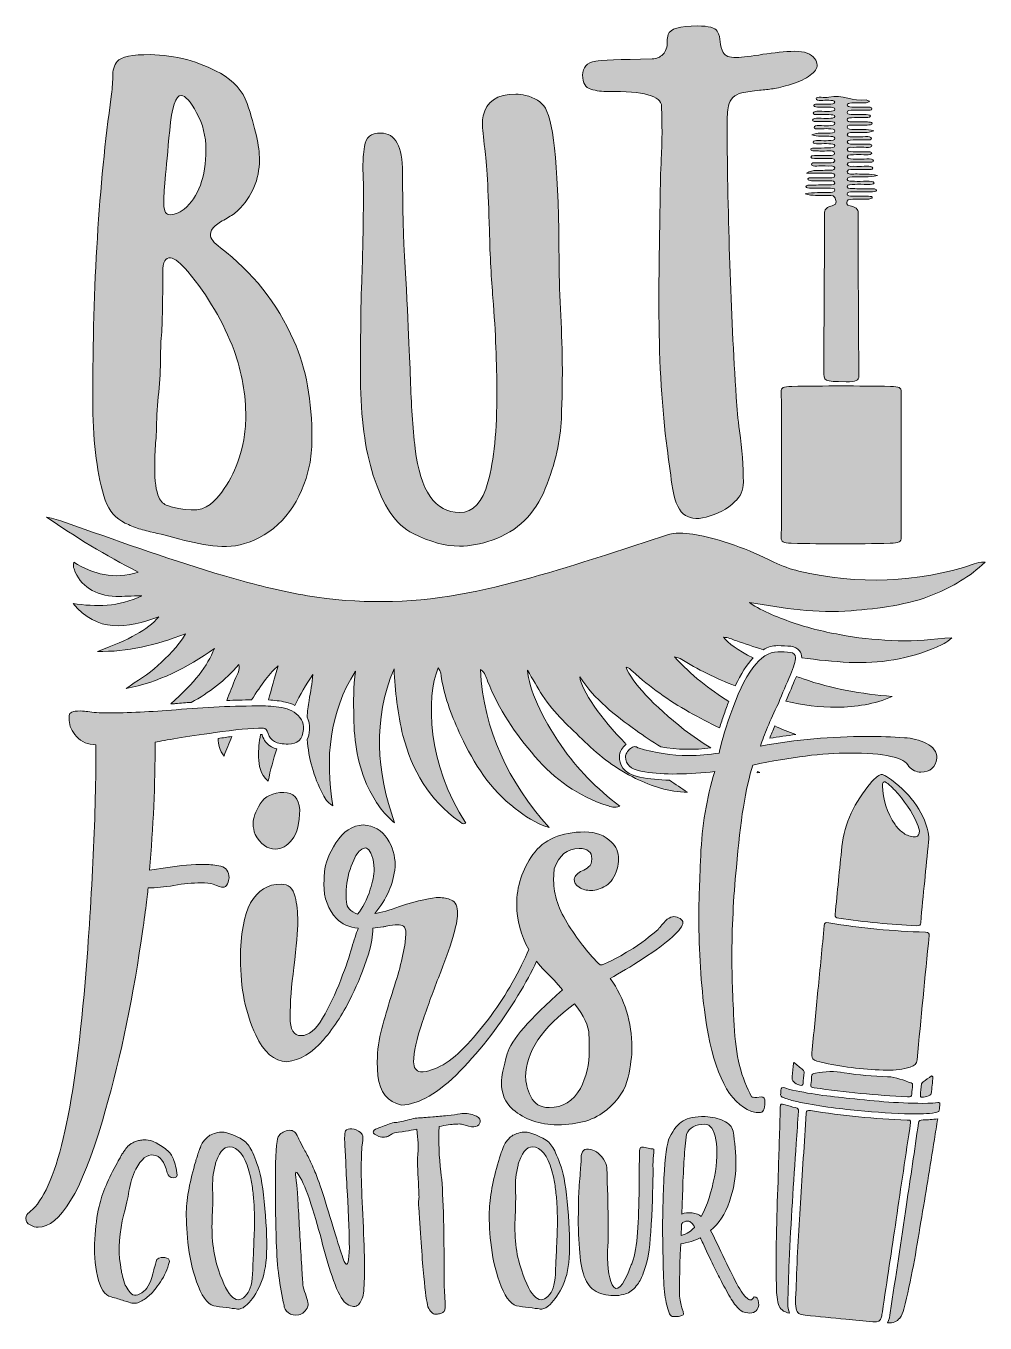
# Model space of a CAD drawing. Header units: inches. Extents: x 209 to 871, y -987 to -93.
import ezdxf

# ---------------------------------------------------------------- set-up
doc = ezdxf.new("R2010")
doc.units = ezdxf.units.IN
doc.header["$MEASUREMENT"] = 0
doc.layers.add('Layer 1', color=7, linetype='Continuous')

# ---------------------------------------------------------------- blocks, each defined once
blk = doc.blocks.new('block 3')
at = {"layer": 'Layer 1', "true_color": 0x030405}
h = blk.add_hatch(color=178, dxfattribs=at)
h.dxf.hatch_style = 2
edge = h.paths.add_edge_path()
edge.add_spline(control_points=[(829.07, -682.54), (828.14, -692.09), (827.16, -701.64), (826.33, -711.19), (826.18, -712.84), (825.71, -713.42), (823.35, -713.31), (805.43, -712.43), (787.59, -710.7), (769.84, -708.08), (767.76, -707.78), (767.15, -707.25), (767.32, -705.62), (768.92, -689.97), (770.26, -674.29), (772, -658.66), (773.78, -642.59), (780.79, -628.05), (791.89, -614.82), (793.49, -612.91), (795.34, -611.15), (797.5, -609.59), (798.56, -608.81), (799.63, -608.69), (800.89, -609.39), (801.72, -609.86), (802.64, -610.24), (803.39, -610.77), (818.1, -621.19), (828.16, -633.59), (831.47, -648.81), (831.95, -650.99), (831.95, -653.19), (831.73, -655.37), (830.83, -664.43), (829.96, -673.49), (829.07, -682.54)], knot_values=[0, 0, 0, 0, 1, 1, 1, 2, 2, 2, 3, 3, 3, 4, 4, 4, 5, 5, 5, 6, 6, 6, 7, 7, 7, 8, 8, 8, 9, 9, 9, 10, 10, 10, 11, 11, 11, 12, 12, 12, 12], degree=3, periodic=1)
edge = h.paths.add_edge_path()
edge.add_spline(control_points=[(799.94, -616.87), (800.33, -626.19), (802.97, -635.16), (808.76, -643.6), (810.12, -645.58), (811.79, -647.41), (813.89, -648.99), (815.95, -650.53), (818.27, -651.69), (821.11, -652), (823.69, -652.27), (825.04, -651.45), (825.33, -649.45), (825.66, -647.23), (824.9, -645.07), (823.99, -642.97), (820.37, -634.59), (814.9, -626.92), (808.29, -619.68), (806.67, -617.91), (804.91, -616.23), (802.85, -614.73), (801.3, -613.6), (800.45, -614), (800.09, -615.4), (799.97, -615.88), (799.99, -616.38), (799.94, -616.87)], knot_values=[0, 0, 0, 0, 1, 1, 1, 2, 2, 2, 3, 3, 3, 4, 4, 4, 5, 5, 5, 6, 6, 6, 7, 7, 7, 8, 8, 8, 9, 9, 9, 9], degree=3, periodic=1)
h = blk.add_hatch(color=178, dxfattribs=at)
h.dxf.hatch_style = 2
edge = h.paths.add_edge_path()
edge.add_spline(control_points=[(755.49, -757.8), (756.94, -742.91), (758.44, -728.04), (759.78, -713.14), (759.96, -711.2), (760.7, -710.88), (763.04, -711.27), (785.06, -714.94), (807.24, -717.07), (829.55, -717.75), (831.9, -717.83), (832.34, -718.39), (832.17, -720.13), (829.31, -748.7), (826.5, -777.27), (823.84, -805.86), (823.59, -808.53), (821.94, -809.89), (819.16, -810.83), (814.15, -812.53), (808.73, -812.92), (803.28, -812.85), (788.59, -812.68), (774.04, -811.09), (759.74, -807.89), (750.82, -805.89), (750.82, -805.72), (751.51, -798.66), (752.84, -785.04), (754.16, -771.42), (755.49, -757.8)], knot_values=[0, 0, 0, 0, 1, 1, 1, 2, 2, 2, 3, 3, 3, 4, 4, 4, 5, 5, 5, 6, 6, 6, 7, 7, 7, 8, 8, 8, 9, 9, 9, 10, 10, 10, 10], degree=3, periodic=1)
h = blk.add_hatch(color=178, dxfattribs=at)
h.dxf.hatch_style = 2
edge = h.paths.add_edge_path()
edge.add_spline(control_points=[(739.01, -807.67), (741.14, -809.41), (743.09, -811.05), (745.11, -812.64), (745.85, -813.22), (745.98, -813.83), (745.89, -814.58), (745.61, -817.09), (745.33, -819.62), (745.17, -822.15), (745.1, -823.37), (744.57, -823.76), (743, -823.34), (739.07, -822.28), (737.33, -820.34), (737.63, -817.25), (737.93, -814.23), (738.24, -811.22), (738.55, -808.21), (738.56, -808.1), (738.72, -808), (739.01, -807.67)], knot_values=[0, 0, 0, 0, 1, 1, 1, 2, 2, 2, 3, 3, 3, 4, 4, 4, 5, 5, 5, 6, 6, 6, 7, 7, 7, 7], degree=3, periodic=1)
h = blk.add_hatch(color=178, dxfattribs=at)
h.dxf.hatch_style = 2
edge = h.paths.add_edge_path()
edge.add_spline(control_points=[(784.89, -828.95), (774.22, -827.8), (763.55, -826.63), (752.93, -825.11), (750.93, -824.83), (750.3, -824.29), (750.6, -822.75), (750.95, -820.96), (751.11, -819.12), (751.13, -817.29), (751.14, -815.77), (751.86, -815.21), (753.8, -814.88), (760.37, -813.75), (766.85, -813.5), (773.66, -814.69), (783.51, -816.4), (793.53, -817.15), (803.51, -817.42), (809.55, -817.59), (814.47, -820.09), (819.83, -821.72), (820.88, -822.04), (820.79, -822.66), (820.73, -823.3), (820.53, -825.34), (820.2, -827.37), (820.17, -829.41), (820.14, -831.04), (819.43, -831.52), (817.27, -831.4), (806.46, -830.79), (795.68, -829.91), (784.89, -828.95)], knot_values=[0, 0, 0, 0, 1, 1, 1, 2, 2, 2, 3, 3, 3, 4, 4, 4, 5, 5, 5, 6, 6, 6, 7, 7, 7, 8, 8, 8, 9, 9, 9, 10, 10, 10, 11, 11, 11, 11], degree=3, periodic=1)
h = blk.add_hatch(color=178, dxfattribs=at)
h.dxf.hatch_style = 2
edge = h.paths.add_edge_path()
edge.add_spline(control_points=[(834.8, -817.41), (834.42, -821.31), (834.1, -825.23), (833.62, -829.13), (833.46, -830.47), (828.13, -832.15), (826.59, -831.47), (825.94, -831.19), (826.06, -830.77), (826.09, -830.37), (826.33, -827.7), (826.61, -825.04), (826.86, -822.37), (826.92, -821.75), (827.41, -821.4), (827.95, -821.02), (829.93, -819.64), (831.87, -818.24), (833.82, -816.84), (834.15, -817.03), (834.47, -817.22), (834.8, -817.41)], knot_values=[0, 0, 0, 0, 1, 1, 1, 2, 2, 2, 3, 3, 3, 4, 4, 4, 5, 5, 5, 6, 6, 6, 7, 7, 7, 7], degree=3, periodic=1)
h = blk.add_hatch(color=178, dxfattribs=at)
h.dxf.hatch_style = 2
edge = h.paths.add_edge_path()
edge.add_spline(control_points=[(782.97, -840.77), (769.54, -839.32), (755.04, -837.8), (740.85, -834.58), (737.84, -833.9), (734.92, -833.03), (732.07, -831.98), (730.25, -831.3), (729.33, -830.44), (729.76, -828.81), (730.1, -827.52), (729.55, -825.63), (730.5, -824.99), (731.6, -824.24), (733.59, -825.6), (735.21, -825.99), (749.09, -829.34), (763.31, -830.93), (777.52, -832.43), (795.37, -834.31), (813.23, -836.02), (831.17, -835.77), (833.52, -835.74), (835.86, -835.53), (838.18, -835.32), (839.27, -835.22), (839.7, -835.43), (839.59, -836.32), (839.41, -837.72), (839.29, -839.12), (839.17, -840.53), (839.06, -841.87), (837.6, -841.92), (836.45, -842.13), (830.99, -843.15), (825.36, -843.17), (819.72, -843.1), (807.8, -842.94), (795.91, -841.97), (782.97, -840.77)], knot_values=[0, 0, 0, 0, 1, 1, 1, 2, 2, 2, 3, 3, 3, 4, 4, 4, 5, 5, 5, 6, 6, 6, 7, 7, 7, 8, 8, 8, 9, 9, 9, 10, 10, 10, 11, 11, 11, 12, 12, 12, 13, 13, 13, 13], degree=3, periodic=1)
h = blk.add_hatch(color=178, dxfattribs=at)
h.dxf.hatch_style = 2
edge = h.paths.add_edge_path()
edge.add_spline(control_points=[(735.95, -980.6), (731.42, -979.64), (729.24, -977.46), (728.27, -974.49), (726.84, -970.08), (726.99, -965.6), (726.87, -961.16), (726.18, -935.69), (727.25, -910.31), (728.09, -884.91), (728.61, -869.46), (729.05, -854.01), (729.52, -838.56), (729.61, -835.77), (729.58, -835.8), (732.84, -836.81), (735.16, -837.52), (737.49, -838.25), (739.88, -838.71), (741.75, -839.07), (742.14, -839.75), (742.04, -841.1), (741.47, -848.55), (741.04, -856.02), (740.51, -863.48), (738.61, -890.5), (736.9, -917.54), (735.59, -944.6), (735.12, -954.47), (734.94, -964.36), (734.65, -974.23), (734.59, -976.28), (734.99, -978.3), (735.95, -980.6)], knot_values=[0, 0, 0, 0, 1, 1, 1, 2, 2, 2, 3, 3, 3, 4, 4, 4, 5, 5, 5, 6, 6, 6, 7, 7, 7, 8, 8, 8, 9, 9, 9, 10, 10, 10, 11, 11, 11, 11], degree=3, periodic=1)
h = blk.add_hatch(color=178, dxfattribs=at)
h.dxf.hatch_style = 2
edge = h.paths.add_edge_path()
edge.add_spline(control_points=[(809.45, -915.89), (806.26, -937.11), (803.06, -958.33), (799.87, -979.56), (799.69, -980.74), (799.54, -981.94), (799.26, -983.11), (798.54, -986.06), (797.16, -986.84), (793.26, -986.47), (787.09, -985.9), (780.93, -985.28), (774.76, -984.68), (765.43, -983.77), (756.09, -982.87), (746.76, -981.94), (742.55, -981.52), (741.14, -980.48), (740.48, -977.23), (739.63, -973.04), (740.2, -968.89), (740.33, -964.73), (740.93, -944.68), (742.06, -924.67), (743.33, -904.67), (744.65, -883.96), (746.11, -863.26), (747.42, -842.55), (747.53, -840.8), (747.97, -840.38), (750.38, -840.78), (772.41, -844.43), (794.59, -846.56), (816.91, -847.29), (818.49, -847.35), (819.65, -847.21), (819.36, -849.06), (815.98, -871.33), (812.71, -893.61), (809.4, -915.88), (809.42, -915.89), (809.43, -915.89), (809.45, -915.89)], knot_values=[0, 0, 0, 0, 1, 1, 1, 2, 2, 2, 3, 3, 3, 4, 4, 4, 5, 5, 5, 6, 6, 6, 7, 7, 7, 8, 8, 8, 9, 9, 9, 10, 10, 10, 11, 11, 11, 12, 12, 12, 13, 13, 13, 14, 14, 14, 14], degree=3, periodic=1)
h = blk.add_hatch(color=178, dxfattribs=at)
h.dxf.hatch_style = 2
edge = h.paths.add_edge_path()
edge.add_spline(control_points=[(803.4, -987.23), (804.73, -984.83), (805, -982.52), (805.35, -980.22), (809.06, -955.36), (812.79, -930.51), (816.5, -905.66), (819.29, -886.95), (822.09, -868.24), (824.76, -849.51), (825.02, -847.71), (825.82, -847.25), (828.06, -847.23), (831.3, -847.2), (834.51, -846.77), (838.06, -846.48), (837.29, -851.27), (836.53, -855.98), (835.76, -860.7), (832.68, -879.65), (829.67, -898.62), (826.47, -917.56), (823.07, -937.68), (819.91, -957.84), (814.68, -977.67), (814.1, -979.87), (813.36, -982.03), (811.85, -983.94), (810.03, -986.25), (807.34, -987.32), (803.4, -987.23)], knot_values=[0, 0, 0, 0, 1, 1, 1, 2, 2, 2, 3, 3, 3, 4, 4, 4, 5, 5, 5, 6, 6, 6, 7, 7, 7, 8, 8, 8, 9, 9, 9, 10, 10, 10, 10], degree=3, periodic=1)
at = {"layer": 'Layer 1', "lineweight": 0}
for points, knots in [([(829.07, -682.54), (828.14, -692.09), (827.16, -701.64), (826.33, -711.19), (826.18, -712.84), (825.71, -713.42), (823.35, -713.31), (805.43, -712.43), (787.59, -710.7), (769.84, -708.08), (767.76, -707.78), (767.15, -707.25), (767.32, -705.62), (768.92, -689.97), (770.26, -674.29), (772, -658.66), (773.78, -642.59), (780.79, -628.05), (791.89, -614.82), (793.49, -612.91), (795.34, -611.15), (797.5, -609.59), (798.56, -608.81), (799.63, -608.69), (800.89, -609.39), (801.72, -609.86), (802.64, -610.24), (803.39, -610.77), (818.1, -621.19), (828.16, -633.59), (831.47, -648.81), (831.95, -650.99), (831.95, -653.19), (831.73, -655.37), (830.83, -664.43), (829.96, -673.49), (829.07, -682.54)], [0, 0, 0, 0, 1, 1, 1, 2, 2, 2, 3, 3, 3, 4, 4, 4, 5, 5, 5, 6, 6, 6, 7, 7, 7, 8, 8, 8, 9, 9, 9, 10, 10, 10, 11, 11, 11, 12, 12, 12, 12]), ([(799.94, -616.87), (800.33, -626.19), (802.97, -635.16), (808.76, -643.6), (810.12, -645.58), (811.79, -647.41), (813.89, -648.99), (815.95, -650.53), (818.27, -651.69), (821.11, -652), (823.69, -652.27), (825.04, -651.45), (825.33, -649.45), (825.66, -647.23), (824.9, -645.07), (823.99, -642.97), (820.37, -634.59), (814.9, -626.92), (808.29, -619.68), (806.67, -617.91), (804.91, -616.23), (802.85, -614.73), (801.3, -613.6), (800.45, -614), (800.09, -615.4), (799.97, -615.88), (799.99, -616.38), (799.94, -616.87)], [0, 0, 0, 0, 1, 1, 1, 2, 2, 2, 3, 3, 3, 4, 4, 4, 5, 5, 5, 6, 6, 6, 7, 7, 7, 8, 8, 8, 9, 9, 9, 9]), ([(755.49, -757.8), (756.94, -742.91), (758.44, -728.04), (759.78, -713.14), (759.96, -711.2), (760.7, -710.88), (763.04, -711.27), (785.06, -714.94), (807.24, -717.07), (829.55, -717.75), (831.9, -717.83), (832.34, -718.39), (832.17, -720.13), (829.31, -748.7), (826.5, -777.27), (823.84, -805.86), (823.59, -808.53), (821.94, -809.89), (819.16, -810.83), (814.15, -812.53), (808.73, -812.92), (803.28, -812.85), (788.59, -812.68), (774.04, -811.09), (759.74, -807.89), (750.82, -805.89), (750.82, -805.72), (751.51, -798.66), (752.84, -785.04), (754.16, -771.42), (755.49, -757.8)], [0, 0, 0, 0, 1, 1, 1, 2, 2, 2, 3, 3, 3, 4, 4, 4, 5, 5, 5, 6, 6, 6, 7, 7, 7, 8, 8, 8, 9, 9, 9, 10, 10, 10, 10]), ([(739.01, -807.67), (741.14, -809.41), (743.09, -811.05), (745.11, -812.64), (745.85, -813.22), (745.98, -813.83), (745.89, -814.58), (745.61, -817.09), (745.33, -819.62), (745.17, -822.15), (745.1, -823.37), (744.57, -823.76), (743, -823.34), (739.07, -822.28), (737.33, -820.34), (737.63, -817.25), (737.93, -814.23), (738.24, -811.22), (738.55, -808.21), (738.56, -808.1), (738.72, -808), (739.01, -807.67)], [0, 0, 0, 0, 1, 1, 1, 2, 2, 2, 3, 3, 3, 4, 4, 4, 5, 5, 5, 6, 6, 6, 7, 7, 7, 7]), ([(784.89, -828.95), (774.22, -827.8), (763.55, -826.63), (752.93, -825.11), (750.93, -824.83), (750.3, -824.29), (750.6, -822.75), (750.95, -820.96), (751.11, -819.12), (751.13, -817.29), (751.14, -815.77), (751.86, -815.21), (753.8, -814.88), (760.37, -813.75), (766.85, -813.5), (773.66, -814.69), (783.51, -816.4), (793.53, -817.15), (803.51, -817.42), (809.55, -817.59), (814.47, -820.09), (819.83, -821.72), (820.88, -822.04), (820.79, -822.66), (820.73, -823.3), (820.53, -825.34), (820.2, -827.37), (820.17, -829.41), (820.14, -831.04), (819.43, -831.52), (817.27, -831.4), (806.46, -830.79), (795.68, -829.91), (784.89, -828.95)], [0, 0, 0, 0, 1, 1, 1, 2, 2, 2, 3, 3, 3, 4, 4, 4, 5, 5, 5, 6, 6, 6, 7, 7, 7, 8, 8, 8, 9, 9, 9, 10, 10, 10, 11, 11, 11, 11]), ([(834.8, -817.41), (834.42, -821.31), (834.1, -825.23), (833.62, -829.13), (833.46, -830.47), (828.13, -832.15), (826.59, -831.47), (825.94, -831.19), (826.06, -830.77), (826.09, -830.37), (826.33, -827.7), (826.61, -825.04), (826.86, -822.37), (826.92, -821.75), (827.41, -821.4), (827.95, -821.02), (829.93, -819.64), (831.87, -818.24), (833.82, -816.84), (834.15, -817.03), (834.47, -817.22), (834.8, -817.41)], [0, 0, 0, 0, 1, 1, 1, 2, 2, 2, 3, 3, 3, 4, 4, 4, 5, 5, 5, 6, 6, 6, 7, 7, 7, 7]), ([(782.97, -840.77), (769.54, -839.32), (755.04, -837.8), (740.85, -834.58), (737.84, -833.9), (734.92, -833.03), (732.07, -831.98), (730.25, -831.3), (729.33, -830.44), (729.76, -828.81), (730.1, -827.52), (729.55, -825.63), (730.5, -824.99), (731.6, -824.24), (733.59, -825.6), (735.21, -825.99), (749.09, -829.34), (763.31, -830.93), (777.52, -832.43), (795.37, -834.31), (813.23, -836.02), (831.17, -835.77), (833.52, -835.74), (835.86, -835.53), (838.18, -835.32), (839.27, -835.22), (839.7, -835.43), (839.59, -836.32), (839.41, -837.72), (839.29, -839.12), (839.17, -840.53), (839.06, -841.87), (837.6, -841.92), (836.45, -842.13), (830.99, -843.15), (825.36, -843.17), (819.72, -843.1), (807.8, -842.94), (795.91, -841.97), (782.97, -840.77)], [0, 0, 0, 0, 1, 1, 1, 2, 2, 2, 3, 3, 3, 4, 4, 4, 5, 5, 5, 6, 6, 6, 7, 7, 7, 8, 8, 8, 9, 9, 9, 10, 10, 10, 11, 11, 11, 12, 12, 12, 13, 13, 13, 13]), ([(735.95, -980.6), (731.42, -979.64), (729.24, -977.46), (728.27, -974.49), (726.84, -970.08), (726.99, -965.6), (726.87, -961.16), (726.18, -935.69), (727.25, -910.31), (728.09, -884.91), (728.61, -869.46), (729.05, -854.01), (729.52, -838.56), (729.61, -835.77), (729.58, -835.8), (732.84, -836.81), (735.16, -837.52), (737.49, -838.25), (739.88, -838.71), (741.75, -839.07), (742.14, -839.75), (742.04, -841.1), (741.47, -848.55), (741.04, -856.02), (740.51, -863.48), (738.61, -890.5), (736.9, -917.54), (735.59, -944.6), (735.12, -954.47), (734.94, -964.36), (734.65, -974.23), (734.59, -976.28), (734.99, -978.3), (735.95, -980.6)], [0, 0, 0, 0, 1, 1, 1, 2, 2, 2, 3, 3, 3, 4, 4, 4, 5, 5, 5, 6, 6, 6, 7, 7, 7, 8, 8, 8, 9, 9, 9, 10, 10, 10, 11, 11, 11, 11]), ([(809.45, -915.89), (806.26, -937.11), (803.06, -958.33), (799.87, -979.56), (799.69, -980.74), (799.54, -981.94), (799.26, -983.11), (798.54, -986.06), (797.16, -986.84), (793.26, -986.47), (787.09, -985.9), (780.93, -985.28), (774.76, -984.68), (765.43, -983.77), (756.09, -982.87), (746.76, -981.94), (742.55, -981.52), (741.14, -980.48), (740.48, -977.23), (739.63, -973.04), (740.2, -968.89), (740.33, -964.73), (740.93, -944.68), (742.06, -924.67), (743.33, -904.67), (744.65, -883.96), (746.11, -863.26), (747.42, -842.55), (747.53, -840.8), (747.97, -840.38), (750.38, -840.78), (772.41, -844.43), (794.59, -846.56), (816.91, -847.29), (818.49, -847.35), (819.65, -847.21), (819.36, -849.06), (815.98, -871.33), (812.71, -893.61), (809.4, -915.88), (809.42, -915.89), (809.43, -915.89), (809.45, -915.89)], [0, 0, 0, 0, 1, 1, 1, 2, 2, 2, 3, 3, 3, 4, 4, 4, 5, 5, 5, 6, 6, 6, 7, 7, 7, 8, 8, 8, 9, 9, 9, 10, 10, 10, 11, 11, 11, 12, 12, 12, 13, 13, 13, 14, 14, 14, 14]), ([(803.4, -987.23), (804.73, -984.83), (805, -982.52), (805.35, -980.22), (809.06, -955.36), (812.79, -930.51), (816.5, -905.66), (819.29, -886.95), (822.09, -868.24), (824.76, -849.51), (825.02, -847.71), (825.82, -847.25), (828.06, -847.23), (831.3, -847.2), (834.51, -846.77), (838.06, -846.48), (837.29, -851.27), (836.53, -855.98), (835.76, -860.7), (832.68, -879.65), (829.67, -898.62), (826.47, -917.56), (823.07, -937.68), (819.91, -957.84), (814.68, -977.67), (814.1, -979.87), (813.36, -982.03), (811.85, -983.94), (810.03, -986.25), (807.34, -987.32), (803.4, -987.23)], [0, 0, 0, 0, 1, 1, 1, 2, 2, 2, 3, 3, 3, 4, 4, 4, 5, 5, 5, 6, 6, 6, 7, 7, 7, 8, 8, 8, 9, 9, 9, 10, 10, 10, 10])]:
    blk.add_open_spline(points, degree=3, knots=knots, dxfattribs=at)
blk = doc.blocks.new('block 4')
at = {"layer": 'Layer 1', "true_color": 0x030405}
h = blk.add_hatch(color=178, dxfattribs=at)
h.dxf.hatch_style = 2
edge = h.paths.add_edge_path()
edge.add_spline(control_points=[(751.31, -167.78), (755.12, -166.19), (758.86, -166.99), (762.26, -166.78), (764.42, -166.65), (766.94, -166.89), (767.19, -165.33), (767.44, -163.74), (765.04, -163.86), (762.79, -163.65), (759.26, -163.32), (752.81, -164.69), (752.79, -162.67), (752.76, -160.56), (759.2, -161.88), (762.73, -161.56), (764.9, -161.35), (767.44, -161.55), (767.13, -159.91), (766.88, -158.56), (764.6, -158.83), (762.77, -158.66), (758.88, -158.31), (751.51, -159.47), (751.74, -157.76), (752.1, -155.13), (758.93, -157.01), (762.82, -156.52), (764.64, -156.3), (766.98, -156.58), (767.12, -155.23), (767.26, -153.82), (764.93, -154.04), (763.06, -153.86), (759.2, -153.5), (751.87, -154.72), (752.12, -152.92), (752.49, -150.38), (759.39, -152.17), (763.34, -151.73), (765.29, -151.51), (767.29, -151.6), (767.18, -150.24), (767.07, -148.92), (765.05, -148.97), (763.12, -148.75), (759.44, -148.34), (753.01, -149.88), (752.7, -147.52), (752.49, -145.91), (759.28, -147.02), (762.88, -146.71), (764.81, -146.53), (767.03, -146.65), (767.09, -145.34), (767.15, -143.95), (764.73, -144.24), (762.93, -144.02), (759.86, -143.64), (754.29, -145.13), (754.29, -142.69), (754.28, -141.24), (760.22, -142.45), (763, -141.85), (772.52, -139.8), (779.48, -145.23), (788.74, -143.77), (789.24, -143.7), (790.27, -144.38), (791.05, -144.72), (790.28, -145.06), (789.57, -145.66), (788.75, -145.69), (785.44, -145.84), (782.1, -145.8), (778.77, -145.86), (776.94, -145.89), (775.55, -146.21), (775.56, -147.27), (775.56, -148.3), (776.92, -148.65), (778.74, -148.72), (780.12, -148.77), (781.58, -148.63), (782.88, -148.8), (786.31, -149.23), (792.64, -147.68), (792.61, -149.95), (792.58, -151.82), (786.04, -150.43), (782.52, -150.84), (781.73, -150.94), (780.86, -150.86), (780.03, -150.86), (777.69, -150.89), (775.4, -150.96), (775.57, -152.53), (775.71, -153.85), (777.8, -153.88), (779.76, -153.91), (782.25, -153.95), (784.76, -153.86), (787.25, -153.95), (788.96, -154.01), (791.8, -153.57), (791.6, -155.01), (791.42, -156.34), (788.67, -155.91), (786.9, -155.97), (784.13, -156.05), (781.35, -155.98), (778.58, -156.05), (776.72, -156.1), (775.52, -156.53), (775.53, -157.55), (775.53, -158.63), (776.89, -158.92), (778.72, -158.94), (782.32, -158.98), (785.93, -158.97), (789.54, -159), (790.98, -159.01), (792.63, -159.15), (792.79, -159.92), (793.03, -161.04), (791, -161.08), (789.38, -161.11), (786.32, -161.15), (783.27, -161.11), (780.22, -161.15), (778.05, -161.18), (775.45, -161.01), (775.59, -162.66), (775.72, -164.24), (778.28, -164.06), (780.44, -164.17), (784.64, -164.38), (789.12, -163.64), (793.94, -165.05), (789.89, -166.88), (785.59, -165.91), (781.85, -166.19), (779.37, -166.38), (775.63, -165.66), (775.65, -167.81), (775.66, -169.71), (779.06, -169.02), (781.28, -169.27), (785.22, -169.71), (792.08, -168.02), (792.47, -170.44), (792.74, -172.15), (785.37, -171.01), (781.49, -171.37), (779.23, -171.57), (775.77, -170.96), (775.68, -172.76), (775.57, -174.95), (779.53, -174.04), (781.91, -174.3), (785.71, -174.71), (792.66, -173.32), (792.7, -175.38), (792.74, -177.45), (785.83, -176.02), (782.1, -176.47), (779.74, -176.75), (775.83, -175.71), (775.65, -177.88), (775.48, -180.02), (779.31, -179.32), (781.8, -179.54), (785.62, -179.87), (792.7, -178.75), (792.6, -180.44), (792.48, -182.54), (785.8, -181.12), (782.08, -181.53), (779.65, -181.8), (775.8, -180.94), (775.66, -183.03), (775.51, -185.23), (779.49, -184.29), (781.85, -184.6), (786.03, -185.16), (793.23, -183.17), (793.82, -185.8), (794.19, -187.47), (786.21, -186.35), (782.06, -186.75), (779.65, -186.98), (775.63, -186.1), (775.71, -188.22), (775.79, -190.32), (779.82, -189.32), (782.18, -189.65), (786.04, -190.18), (792.85, -188.24), (793.21, -190.94), (793.44, -192.62), (786.07, -191.37), (782.23, -191.8), (779.85, -192.06), (775.89, -191.05), (775.7, -193.18), (775.48, -195.64), (779.83, -194.69), (782.48, -194.86), (786.59, -195.14), (791.04, -194.37), (796.47, -195.9), (790.54, -197.41), (785.57, -196.67), (780.92, -196.89), (778.53, -197.01), (775.46, -196.68), (775.59, -198.55), (775.71, -200.19), (778.54, -199.72), (780.57, -199.92), (785.35, -200.41), (793.48, -198.56), (794.12, -201.14), (794.56, -202.93), (785.58, -201.63), (780.91, -202.07), (778.64, -202.29), (775.35, -201.75), (775.68, -203.7), (775.94, -205.29), (778.79, -204.93), (780.84, -204.97), (784.44, -205.04), (788.06, -204.97), (791.66, -205.01), (793.51, -205.03), (796.07, -204.89), (795.93, -206.21), (795.82, -207.24), (793.5, -207.08), (791.91, -207.1), (787.75, -207.14), (783.58, -207.13), (779.42, -207.14), (777.27, -207.15), (775.54, -207.42), (775.58, -208.69), (775.62, -209.96), (777.39, -210.19), (779.52, -210.21), (783.13, -210.22), (786.74, -210.21), (790.34, -210.27), (791.7, -210.3), (793.37, -210.47), (792.96, -211.36), (792.8, -211.71), (791.41, -212.12), (790.52, -212.16), (787.48, -212.29), (784.41, -212.2), (781.37, -212.3), (779.08, -212.38), (775.91, -211.88), (775.58, -213.71), (775.37, -214.86), (774.6, -216.22), (777.7, -216.86), (783.1, -217.99), (783.18, -220.2), (783.19, -222.58), (783.26, -259.71), (783.31, -296.85), (783.7, -333.98), (783.73, -337.38), (781.76, -338.26), (774.88, -338.14), (759.29, -337.87), (759.4, -338.05), (759.45, -330.38), (759.69, -294.59), (759.86, -258.8), (760.04, -223.01), (760.05, -220.6), (759.61, -218.36), (765.18, -216.77), (769.73, -215.47), (767.52, -212.82), (766.98, -210.86), (766.49, -209.08), (762.5, -209.85), (759.94, -209.7), (756.11, -209.47), (751.93, -210.14), (746.68, -208.58), (752.85, -207.23), (757.77, -207.88), (762.42, -207.68), (764.64, -207.59), (767.09, -207.69), (767.17, -206.12), (767.26, -204.46), (764.68, -204.65), (762.53, -204.63), (758.65, -204.59), (754.76, -204.63), (750.87, -204.59), (749.26, -204.57), (747.04, -204.6), (747.17, -203.52), (747.29, -202.56), (749.39, -202.49), (751.09, -202.48), (755.25, -202.45), (759.41, -202.45), (763.58, -202.42), (765.3, -202.41), (766.92, -202.27), (767.12, -201.2), (767.36, -199.9), (765.66, -199.63), (763.5, -199.6), (759.34, -199.56), (755.18, -199.56), (751.02, -199.47), (749.61, -199.44), (748.29, -199.13), (748.56, -198.25), (748.77, -197.57), (750.02, -197.51), (751.1, -197.49), (754.43, -197.45), (757.77, -197.52), (761.09, -197.42), (763.56, -197.35), (767.32, -198), (767.12, -195.78), (766.95, -193.96), (763.7, -194.4), (761.4, -194.37), (757.38, -194.3), (753.35, -194.35), (747.57, -194.35), (752.07, -191.46), (756.52, -192.69), (760.12, -192.31), (762.75, -192.02), (767.16, -193.03), (767.05, -190.65), (766.96, -188.53), (762.87, -189.62), (760.53, -189.32), (757.19, -188.88), (751.18, -190.37), (751.04, -188.05), (750.95, -186.43), (757.19, -187.48), (760.52, -187.15), (762.92, -186.91), (766.85, -187.88), (767.07, -185.78), (767.31, -183.6), (763.29, -184.43), (760.88, -184.23), (759.8, -184.14), (758.64, -184.27), (757.56, -184.19), (755.01, -184.01), (750.58, -184.81), (750.52, -183.17), (750.46, -181.36), (754.92, -182.44), (757.32, -182.11), (760.62, -181.64), (766.79, -183.3), (766.82, -180.66), (766.85, -177.5), (760.29, -179.62), (756.87, -179.03), (755.63, -178.82), (754.12, -178.97), (752.74, -178.93), (751.57, -178.89), (750.51, -178.69), (750.48, -178.04), (750.45, -177.41), (751.46, -177.07), (752.59, -177.04), (755.91, -176.95), (759.24, -176.96), (762.57, -176.9), (764.79, -176.87), (767.3, -176.93), (767.17, -175.33), (767.07, -173.99), (764.88, -174.15), (762.98, -173.97), (759.15, -173.61), (752.15, -174.99), (752.13, -172.95), (752.11, -170.76), (758.98, -172.24), (762.73, -171.86), (764.87, -171.64), (767.42, -171.9), (767.18, -170.25), (766.98, -168.95), (764.96, -168.96), (762.99, -168.83), (759.34, -168.58), (755.3, -169.43), (751.31, -167.78)], knot_values=[0, 0, 0, 0, 1, 1, 1, 2, 2, 2, 3, 3, 3, 4, 4, 4, 5, 5, 5, 6, 6, 6, 7, 7, 7, 8, 8, 8, 9, 9, 9, 10, 10, 10, 11, 11, 11, 12, 12, 12, 13, 13, 13, 14, 14, 14, 15, 15, 15, 16, 16, 16, 17, 17, 17, 18, 18, 18, 19, 19, 19, 20, 20, 20, 21, 21, 21, 22, 22, 22, 23, 23, 23, 24, 24, 24, 25, 25, 25, 26, 26, 26, 27, 27, 27, 28, 28, 28, 29, 29, 29, 30, 30, 30, 31, 31, 31, 32, 32, 32, 33, 33, 33, 34, 34, 34, 35, 35, 35, 36, 36, 36, 37, 37, 37, 38, 38, 38, 39, 39, 39, 40, 40, 40, 41, 41, 41, 42, 42, 42, 43, 43, 43, 44, 44, 44, 45, 45, 45, 46, 46, 46, 47, 47, 47, 48, 48, 48, 49, 49, 49, 50, 50, 50, 51, 51, 51, 52, 52, 52, 53, 53, 53, 54, 54, 54, 55, 55, 55, 56, 56, 56, 57, 57, 57, 58, 58, 58, 59, 59, 59, 60, 60, 60, 61, 61, 61, 62, 62, 62, 63, 63, 63, 64, 64, 64, 65, 65, 65, 66, 66, 66, 67, 67, 67, 68, 68, 68, 69, 69, 69, 70, 70, 70, 71, 71, 71, 72, 72, 72, 73, 73, 73, 74, 74, 74, 75, 75, 75, 76, 76, 76, 77, 77, 77, 78, 78, 78, 79, 79, 79, 80, 80, 80, 81, 81, 81, 82, 82, 82, 83, 83, 83, 84, 84, 84, 85, 85, 85, 86, 86, 86, 87, 87, 87, 88, 88, 88, 89, 89, 89, 90, 90, 90, 91, 91, 91, 92, 92, 92, 93, 93, 93, 94, 94, 94, 95, 95, 95, 96, 96, 96, 97, 97, 97, 98, 98, 98, 99, 99, 99, 100, 100, 100, 101, 101, 101, 102, 102, 102, 103, 103, 103, 104, 104, 104, 105, 105, 105, 106, 106, 106, 107, 107, 107, 108, 108, 108, 109, 109, 109, 110, 110, 110, 111, 111, 111, 112, 112, 112, 113, 113, 113, 114, 114, 114, 115, 115, 115, 116, 116, 116, 117, 117, 117, 118, 118, 118, 119, 119, 119, 120, 120, 120, 121, 121, 121, 122, 122, 122, 123, 123, 123, 124, 124, 124, 125, 125, 125, 126, 126, 126, 127, 127, 127, 128, 128, 128, 129, 129, 129, 130, 130, 130, 131, 131, 131, 132, 132, 132, 133, 133, 133, 134, 134, 134, 135, 135, 135, 136, 136, 136, 137, 137, 137, 137], degree=3, periodic=1)
h = blk.add_hatch(color=178, dxfattribs=at)
h.dxf.hatch_style = 2
edge = h.paths.add_edge_path()
edge.add_spline(control_points=[(730.26, -394.9), (730.26, -378.29), (730.39, -361.69), (730.14, -345.09), (730.1, -342.37), (731.51, -341.4), (737.4, -341.31), (760.13, -340.95), (782.84, -340.95), (805.58, -341.31), (811.44, -341.4), (812.91, -342.35), (812.9, -345.08), (812.73, -378.55), (812.72, -412.03), (812.92, -445.5), (812.94, -448.42), (811.34, -449.41), (805.16, -449.55), (782.42, -450.07), (759.73, -450.11), (737, -449.5), (731.62, -449.36), (730.12, -448.47), (730.15, -445.91), (730.37, -428.91), (730.26, -411.9), (730.26, -394.9)], knot_values=[0, 0, 0, 0, 1, 1, 1, 2, 2, 2, 3, 3, 3, 4, 4, 4, 5, 5, 5, 6, 6, 6, 7, 7, 7, 8, 8, 8, 9, 9, 9, 9], degree=3, periodic=1)
at = {"layer": 'Layer 1', "lineweight": 0}
for points, knots in [([(751.31, -167.78), (755.12, -166.19), (758.86, -166.99), (762.26, -166.78), (764.42, -166.65), (766.94, -166.89), (767.19, -165.33), (767.44, -163.74), (765.04, -163.86), (762.79, -163.65), (759.26, -163.32), (752.81, -164.69), (752.79, -162.67), (752.76, -160.56), (759.2, -161.88), (762.73, -161.56), (764.9, -161.35), (767.44, -161.55), (767.13, -159.91), (766.88, -158.56), (764.6, -158.83), (762.77, -158.66), (758.88, -158.31), (751.51, -159.47), (751.74, -157.76), (752.1, -155.13), (758.93, -157.01), (762.82, -156.52), (764.64, -156.3), (766.98, -156.58), (767.12, -155.23), (767.26, -153.82), (764.93, -154.04), (763.06, -153.86), (759.2, -153.5), (751.87, -154.72), (752.12, -152.92), (752.49, -150.38), (759.39, -152.17), (763.34, -151.73), (765.29, -151.51), (767.29, -151.6), (767.18, -150.24), (767.07, -148.92), (765.05, -148.97), (763.12, -148.75), (759.44, -148.34), (753.01, -149.88), (752.7, -147.52), (752.49, -145.91), (759.28, -147.02), (762.88, -146.71), (764.81, -146.53), (767.03, -146.65), (767.09, -145.34), (767.15, -143.95), (764.73, -144.24), (762.93, -144.02), (759.86, -143.64), (754.29, -145.13), (754.29, -142.69), (754.28, -141.24), (760.22, -142.45), (763, -141.85), (772.52, -139.8), (779.48, -145.23), (788.74, -143.77), (789.24, -143.7), (790.27, -144.38), (791.05, -144.72), (790.28, -145.06), (789.57, -145.66), (788.75, -145.69), (785.44, -145.84), (782.1, -145.8), (778.77, -145.86), (776.94, -145.89), (775.55, -146.21), (775.56, -147.27), (775.56, -148.3), (776.92, -148.65), (778.74, -148.72), (780.12, -148.77), (781.58, -148.63), (782.88, -148.8), (786.31, -149.23), (792.64, -147.68), (792.61, -149.95), (792.58, -151.82), (786.04, -150.43), (782.52, -150.84), (781.73, -150.94), (780.86, -150.86), (780.03, -150.86), (777.69, -150.89), (775.4, -150.96), (775.57, -152.53), (775.71, -153.85), (777.8, -153.88), (779.76, -153.91), (782.25, -153.95), (784.76, -153.86), (787.25, -153.95), (788.96, -154.01), (791.8, -153.57), (791.6, -155.01), (791.42, -156.34), (788.67, -155.91), (786.9, -155.97), (784.13, -156.05), (781.35, -155.98), (778.58, -156.05), (776.72, -156.1), (775.52, -156.53), (775.53, -157.55), (775.53, -158.63), (776.89, -158.92), (778.72, -158.94), (782.32, -158.98), (785.93, -158.97), (789.54, -159), (790.98, -159.01), (792.63, -159.15), (792.79, -159.92), (793.03, -161.04), (791, -161.08), (789.38, -161.11), (786.32, -161.15), (783.27, -161.11), (780.22, -161.15), (778.05, -161.18), (775.45, -161.01), (775.59, -162.66), (775.72, -164.24), (778.28, -164.06), (780.44, -164.17), (784.64, -164.38), (789.12, -163.64), (793.94, -165.05), (789.89, -166.88), (785.59, -165.91), (781.85, -166.19), (779.37, -166.38), (775.63, -165.66), (775.65, -167.81), (775.66, -169.71), (779.06, -169.02), (781.28, -169.27), (785.22, -169.71), (792.08, -168.02), (792.47, -170.44), (792.74, -172.15), (785.37, -171.01), (781.49, -171.37), (779.23, -171.57), (775.77, -170.96), (775.68, -172.76), (775.57, -174.95), (779.53, -174.04), (781.91, -174.3), (785.71, -174.71), (792.66, -173.32), (792.7, -175.38), (792.74, -177.45), (785.83, -176.02), (782.1, -176.47), (779.74, -176.75), (775.83, -175.71), (775.65, -177.88), (775.48, -180.02), (779.31, -179.32), (781.8, -179.54), (785.62, -179.87), (792.7, -178.75), (792.6, -180.44), (792.48, -182.54), (785.8, -181.12), (782.08, -181.53), (779.65, -181.8), (775.8, -180.94), (775.66, -183.03), (775.51, -185.23), (779.49, -184.29), (781.85, -184.6), (786.03, -185.16), (793.23, -183.17), (793.82, -185.8), (794.19, -187.47), (786.21, -186.35), (782.06, -186.75), (779.65, -186.98), (775.63, -186.1), (775.71, -188.22), (775.79, -190.32), (779.82, -189.32), (782.18, -189.65), (786.04, -190.18), (792.85, -188.24), (793.21, -190.94), (793.44, -192.62), (786.07, -191.37), (782.23, -191.8), (779.85, -192.06), (775.89, -191.05), (775.7, -193.18), (775.48, -195.64), (779.83, -194.69), (782.48, -194.86), (786.59, -195.14), (791.04, -194.37), (796.47, -195.9), (790.54, -197.41), (785.57, -196.67), (780.92, -196.89), (778.53, -197.01), (775.46, -196.68), (775.59, -198.55), (775.71, -200.19), (778.54, -199.72), (780.57, -199.92), (785.35, -200.41), (793.48, -198.56), (794.12, -201.14), (794.56, -202.93), (785.58, -201.63), (780.91, -202.07), (778.64, -202.29), (775.35, -201.75), (775.68, -203.7), (775.94, -205.29), (778.79, -204.93), (780.84, -204.97), (784.44, -205.04), (788.06, -204.97), (791.66, -205.01), (793.51, -205.03), (796.07, -204.89), (795.93, -206.21), (795.82, -207.24), (793.5, -207.08), (791.91, -207.1), (787.75, -207.14), (783.58, -207.13), (779.42, -207.14), (777.27, -207.15), (775.54, -207.42), (775.58, -208.69), (775.62, -209.96), (777.39, -210.19), (779.52, -210.21), (783.13, -210.22), (786.74, -210.21), (790.34, -210.27), (791.7, -210.3), (793.37, -210.47), (792.96, -211.36), (792.8, -211.71), (791.41, -212.12), (790.52, -212.16), (787.48, -212.29), (784.41, -212.2), (781.37, -212.3), (779.08, -212.38), (775.91, -211.88), (775.58, -213.71), (775.37, -214.86), (774.6, -216.22), (777.7, -216.86), (783.1, -217.99), (783.18, -220.2), (783.19, -222.58), (783.26, -259.71), (783.31, -296.85), (783.7, -333.98), (783.73, -337.38), (781.76, -338.26), (774.88, -338.14), (759.29, -337.87), (759.4, -338.05), (759.45, -330.38), (759.69, -294.59), (759.86, -258.8), (760.04, -223.01), (760.05, -220.6), (759.61, -218.36), (765.18, -216.77), (769.73, -215.47), (767.52, -212.82), (766.98, -210.86), (766.49, -209.08), (762.5, -209.85), (759.94, -209.7), (756.11, -209.47), (751.93, -210.14), (746.68, -208.58), (752.85, -207.23), (757.77, -207.88), (762.42, -207.68), (764.64, -207.59), (767.09, -207.69), (767.17, -206.12), (767.26, -204.46), (764.68, -204.65), (762.53, -204.63), (758.65, -204.59), (754.76, -204.63), (750.87, -204.59), (749.26, -204.57), (747.04, -204.6), (747.17, -203.52), (747.29, -202.56), (749.39, -202.49), (751.09, -202.48), (755.25, -202.45), (759.41, -202.45), (763.58, -202.42), (765.3, -202.41), (766.92, -202.27), (767.12, -201.2), (767.36, -199.9), (765.66, -199.63), (763.5, -199.6), (759.34, -199.56), (755.18, -199.56), (751.02, -199.47), (749.61, -199.44), (748.29, -199.13), (748.56, -198.25), (748.77, -197.57), (750.02, -197.51), (751.1, -197.49), (754.43, -197.45), (757.77, -197.52), (761.09, -197.42), (763.56, -197.35), (767.32, -198), (767.12, -195.78), (766.95, -193.96), (763.7, -194.4), (761.4, -194.37), (757.38, -194.3), (753.35, -194.35), (747.57, -194.35), (752.07, -191.46), (756.52, -192.69), (760.12, -192.31), (762.75, -192.02), (767.16, -193.03), (767.05, -190.65), (766.96, -188.53), (762.87, -189.62), (760.53, -189.32), (757.19, -188.88), (751.18, -190.37), (751.04, -188.05), (750.95, -186.43), (757.19, -187.48), (760.52, -187.15), (762.92, -186.91), (766.85, -187.88), (767.07, -185.78), (767.31, -183.6), (763.29, -184.43), (760.88, -184.23), (759.8, -184.14), (758.64, -184.27), (757.56, -184.19), (755.01, -184.01), (750.58, -184.81), (750.52, -183.17), (750.46, -181.36), (754.92, -182.44), (757.32, -182.11), (760.62, -181.64), (766.79, -183.3), (766.82, -180.66), (766.85, -177.5), (760.29, -179.62), (756.87, -179.03), (755.63, -178.82), (754.12, -178.97), (752.74, -178.93), (751.57, -178.89), (750.51, -178.69), (750.48, -178.04), (750.45, -177.41), (751.46, -177.07), (752.59, -177.04), (755.91, -176.95), (759.24, -176.96), (762.57, -176.9), (764.79, -176.87), (767.3, -176.93), (767.17, -175.33), (767.07, -173.99), (764.88, -174.15), (762.98, -173.97), (759.15, -173.61), (752.15, -174.99), (752.13, -172.95), (752.11, -170.76), (758.98, -172.24), (762.73, -171.86), (764.87, -171.64), (767.42, -171.9), (767.18, -170.25), (766.98, -168.95), (764.96, -168.96), (762.99, -168.83), (759.34, -168.58), (755.3, -169.43), (751.31, -167.78)], [0, 0, 0, 0, 1, 1, 1, 2, 2, 2, 3, 3, 3, 4, 4, 4, 5, 5, 5, 6, 6, 6, 7, 7, 7, 8, 8, 8, 9, 9, 9, 10, 10, 10, 11, 11, 11, 12, 12, 12, 13, 13, 13, 14, 14, 14, 15, 15, 15, 16, 16, 16, 17, 17, 17, 18, 18, 18, 19, 19, 19, 20, 20, 20, 21, 21, 21, 22, 22, 22, 23, 23, 23, 24, 24, 24, 25, 25, 25, 26, 26, 26, 27, 27, 27, 28, 28, 28, 29, 29, 29, 30, 30, 30, 31, 31, 31, 32, 32, 32, 33, 33, 33, 34, 34, 34, 35, 35, 35, 36, 36, 36, 37, 37, 37, 38, 38, 38, 39, 39, 39, 40, 40, 40, 41, 41, 41, 42, 42, 42, 43, 43, 43, 44, 44, 44, 45, 45, 45, 46, 46, 46, 47, 47, 47, 48, 48, 48, 49, 49, 49, 50, 50, 50, 51, 51, 51, 52, 52, 52, 53, 53, 53, 54, 54, 54, 55, 55, 55, 56, 56, 56, 57, 57, 57, 58, 58, 58, 59, 59, 59, 60, 60, 60, 61, 61, 61, 62, 62, 62, 63, 63, 63, 64, 64, 64, 65, 65, 65, 66, 66, 66, 67, 67, 67, 68, 68, 68, 69, 69, 69, 70, 70, 70, 71, 71, 71, 72, 72, 72, 73, 73, 73, 74, 74, 74, 75, 75, 75, 76, 76, 76, 77, 77, 77, 78, 78, 78, 79, 79, 79, 80, 80, 80, 81, 81, 81, 82, 82, 82, 83, 83, 83, 84, 84, 84, 85, 85, 85, 86, 86, 86, 87, 87, 87, 88, 88, 88, 89, 89, 89, 90, 90, 90, 91, 91, 91, 92, 92, 92, 93, 93, 93, 94, 94, 94, 95, 95, 95, 96, 96, 96, 97, 97, 97, 98, 98, 98, 99, 99, 99, 100, 100, 100, 101, 101, 101, 102, 102, 102, 103, 103, 103, 104, 104, 104, 105, 105, 105, 106, 106, 106, 107, 107, 107, 108, 108, 108, 109, 109, 109, 110, 110, 110, 111, 111, 111, 112, 112, 112, 113, 113, 113, 114, 114, 114, 115, 115, 115, 116, 116, 116, 117, 117, 117, 118, 118, 118, 119, 119, 119, 120, 120, 120, 121, 121, 121, 122, 122, 122, 123, 123, 123, 124, 124, 124, 125, 125, 125, 126, 126, 126, 127, 127, 127, 128, 128, 128, 129, 129, 129, 130, 130, 130, 131, 131, 131, 132, 132, 132, 133, 133, 133, 134, 134, 134, 135, 135, 135, 136, 136, 136, 137, 137, 137, 137]), ([(730.26, -394.9), (730.26, -378.29), (730.39, -361.69), (730.14, -345.09), (730.1, -342.37), (731.51, -341.4), (737.4, -341.31), (760.13, -340.95), (782.84, -340.95), (805.58, -341.31), (811.44, -341.4), (812.91, -342.35), (812.9, -345.08), (812.73, -378.55), (812.72, -412.03), (812.92, -445.5), (812.94, -448.42), (811.34, -449.41), (805.16, -449.55), (782.42, -450.07), (759.73, -450.11), (737, -449.5), (731.62, -449.36), (730.12, -448.47), (730.15, -445.91), (730.37, -428.91), (730.26, -411.9), (730.26, -394.9)], [0, 0, 0, 0, 1, 1, 1, 2, 2, 2, 3, 3, 3, 4, 4, 4, 5, 5, 5, 6, 6, 6, 7, 7, 7, 8, 8, 8, 9, 9, 9, 9])]:
    blk.add_open_spline(points, degree=3, knots=knots, dxfattribs=at)
blk = doc.blocks.new('block 5')
at = {"layer": 'Layer 1', "true_color": 0xbe1e2f}
h = blk.add_hatch(color=242, dxfattribs=at)
h.dxf.hatch_style = 2
edge = h.paths.add_edge_path()
edge.add_spline(control_points=[(662.54, -429.18), (658.78, -425.94), (656.17, -419.13), (654.73, -408.79), (653.64, -400.55), (652.54, -392.29), (651.44, -384.01), (647.94, -357.26), (646, -326.55), (645.82, -292.34), (645.74, -276), (645.85, -259.42), (646.16, -242.83), (646.31, -232.79), (646.45, -222.98), (646.6, -213.16), (646.75, -203.35), (646.9, -193.76), (647.44, -183.93), (647.8, -177.6), (647.97, -171.07), (647.93, -164.76), (647.84, -159.25), (647.75, -153.75), (647.65, -148.24), (647.41, -140.86), (635.14, -137.53), (610.8, -138.02), (606.64, -138.1), (602.68, -137.51), (598.92, -136.46), (595.15, -135.41), (593.16, -132.09), (593.14, -126.73), (593.12, -121.36), (596.07, -118.21), (602.2, -117.03), (605.56, -116.33), (618.62, -115.99), (641.15, -115.48), (644.12, -115.44), (646.49, -114.31), (648.65, -112.33), (650.62, -110.35), (651.59, -107.3), (651.57, -103.4), (651.56, -101.66), (651.75, -100.14), (652.14, -98.62), (653.5, -94.71), (660.22, -92.76), (672.47, -92.77), (680.18, -92.77), (684.54, -94.04), (685.93, -96.36), (687.33, -98.9), (687.93, -101.43), (688.14, -103.75), (688.35, -106.29), (688.95, -108.82), (690.15, -111.12), (691.35, -113.42), (694.32, -114.63), (699.06, -114.54), (703.6, -114.46), (709.72, -113.71), (717.41, -112.32), (725.11, -111.15), (732.41, -110.41), (739.32, -110.27), (746.23, -110.14), (750.77, -111.85), (753.33, -115.35), (754.32, -116.71), (754.91, -118.27), (754.91, -119.65), (754.91, -122.02), (753.33, -124.45), (750.18, -126.76), (747.03, -129.07), (742.7, -131.26), (737.19, -132.91), (731.48, -134.57), (727.35, -135.78), (724.59, -136.1), (721.63, -136.44), (718.48, -136.78), (715.13, -137.13), (710.6, -137.53), (706.46, -138.11), (702.91, -138.88), (697.79, -140.14), (694.84, -143.2), (693.87, -147.87), (693.1, -151.49), (692.72, -155.72), (692.75, -160.77), (693.24, -226.66), (695.31, -289.48), (699.09, -348.84), (699.51, -356.5), (700.33, -364.07), (701.34, -371.99), (703.15, -384.73), (703.98, -396.39), (704.02, -407.45), (704.04, -412.88), (702.12, -417.41), (698.23, -420.84), (692.79, -425.97), (686.15, -429.53), (678.31, -431.56), (671.44, -433.34), (666.31, -432.42), (662.54, -429.18)], knot_values=[0, 0, 0, 0, 1, 1, 1, 2, 2, 2, 3, 3, 3, 4, 4, 4, 5, 5, 5, 6, 6, 6, 7, 7, 7, 8, 8, 8, 9, 9, 9, 10, 10, 10, 11, 11, 11, 12, 12, 12, 13, 13, 13, 14, 14, 14, 15, 15, 15, 16, 16, 16, 17, 17, 17, 18, 18, 18, 19, 19, 19, 20, 20, 20, 21, 21, 21, 22, 22, 22, 23, 23, 23, 24, 24, 24, 25, 25, 25, 26, 26, 26, 27, 27, 27, 28, 28, 28, 29, 29, 29, 30, 30, 30, 31, 31, 31, 32, 32, 32, 33, 33, 33, 34, 34, 34, 35, 35, 35, 36, 36, 36, 37, 37, 37, 38, 38, 38, 38], degree=3, periodic=1)
h = blk.add_hatch(color=242, dxfattribs=at)
h.dxf.hatch_style = 2
edge = h.paths.add_edge_path()
edge.add_spline(control_points=[(275.38, -434.36), (269.44, -431.11), (265.44, -425.11), (262.97, -416.79), (257.83, -399.04), (255.35, -377.03), (255.35, -350.55), (255.34, -271.12), (259.58, -202.3), (268.13, -141.32), (268.72, -137.14), (269.13, -132.54), (269.13, -127.92), (269.14, -123.3), (270.13, -119.72), (272.11, -117.35), (274.87, -114), (282.57, -112.34), (295.01, -112.57), (312.39, -112.89), (328.57, -117.11), (343.35, -125.41), (352.61, -130.56), (358.9, -137.67), (361.82, -146.25), (367.47, -162.97), (370.37, -175.82), (370.33, -185), (370.26, -198.77), (365.24, -210.53), (355.51, -220.13), (353.52, -221.92), (350.94, -223.65), (347.97, -225.32), (344.8, -226.97), (342.03, -228.85), (339.85, -230.57), (337.67, -232.49), (336.48, -234.5), (336.46, -236.64), (336.45, -239.21), (338.8, -242.24), (343.52, -245.76), (365.35, -262.3), (382.29, -283.69), (394.1, -309.92), (402.55, -328.7), (406.64, -351.41), (406.53, -377.91), (406.5, -384.59), (405.88, -390.53), (404.85, -395.74), (399.37, -420.84), (386.49, -438.69), (366.21, -447.57), (358.06, -451.11), (349.75, -452.41), (341.29, -451.53), (332.82, -450.87), (324.2, -449.1), (315.42, -446.66), (308.6, -444.81), (301.8, -443.06), (295.03, -441.58), (291.35, -440.75), (288.07, -439.81), (284.8, -438.63), (281.52, -437.46), (278.26, -436.05), (275.38, -434.36)], knot_values=[0, 0, 0, 0, 1, 1, 1, 2, 2, 2, 3, 3, 3, 4, 4, 4, 5, 5, 5, 6, 6, 6, 7, 7, 7, 8, 8, 8, 9, 9, 9, 10, 10, 10, 11, 11, 11, 12, 12, 12, 13, 13, 13, 14, 14, 14, 15, 15, 15, 16, 16, 16, 17, 17, 17, 18, 18, 18, 19, 19, 19, 20, 20, 20, 21, 21, 21, 22, 22, 22, 23, 23, 23, 23], degree=3, periodic=1)
edge = h.paths.add_edge_path()
edge.add_spline(control_points=[(338.69, -420.82), (349.38, -409.64), (356.38, -395.32), (359.44, -378.25), (360.45, -373.22), (360.87, -368.06), (360.9, -362.84), (360.98, -346.97), (358.29, -331.51), (352.83, -316.64), (345.62, -297.18), (334.86, -278.9), (320.98, -262.17), (316.09, -256.42), (312.17, -253.16), (309.03, -252.71), (305.5, -252.22), (303.72, -255.49), (303.69, -262.56), (303.61, -283.79), (303.36, -297.49), (302.94, -303.65), (302.33, -309.78), (302.11, -315.76), (302.09, -321.37), (302.06, -329.27), (301.64, -337.29), (300.83, -345.41), (299.82, -353.69), (299.4, -361.67), (299.37, -369.55), (299.36, -372.25), (299.15, -375.93), (298.75, -380.18), (298.34, -385.67), (298.12, -391.2), (298.1, -396.79), (298.06, -406.73), (299.01, -413.65), (300.94, -417.77), (302.28, -420.89), (304.41, -422.79), (306.94, -423.55), (307.79, -423.8), (308.63, -424.05), (309.47, -424.3), (323.11, -428.31), (332.95, -426.96), (338.69, -420.82)], knot_values=[0, 0, 0, 0, 1, 1, 1, 2, 2, 2, 3, 3, 3, 4, 4, 4, 5, 5, 5, 6, 6, 6, 7, 7, 7, 8, 8, 8, 9, 9, 9, 10, 10, 10, 11, 11, 11, 12, 12, 12, 13, 13, 13, 14, 14, 14, 15, 15, 15, 16, 16, 16, 16], degree=3, periodic=1)
edge = h.paths.add_edge_path()
edge.add_spline(control_points=[(318.42, -219.01), (328.3, -210.99), (333.31, -197.05), (333.4, -178.06), (333.45, -168.89), (331.32, -160.44), (327.02, -152.6), (322.71, -144.76), (319.18, -140.84), (316.41, -140.72), (312.66, -140.58), (309.87, -148.64), (308.42, -164.84), (305.74, -193.28), (304.3, -209.33), (304.28, -213.71), (304.26, -219.53), (305.43, -222.59), (307.78, -222.87), (311.12, -223.25), (314.67, -221.98), (318.42, -219.01)], knot_values=[0, 0, 0, 0, 1, 1, 1, 2, 2, 2, 3, 3, 3, 4, 4, 4, 5, 5, 5, 6, 6, 6, 7, 7, 7, 7], degree=3, periodic=1)
h = blk.add_hatch(color=242, dxfattribs=at)
h.dxf.hatch_style = 2
edge = h.paths.add_edge_path()
edge.add_spline(control_points=[(476.25, -442.75), (464.39, -437.05), (455.38, -423.52), (448.83, -402.75), (443.06, -384.74), (440.13, -362.68), (440.02, -336.78), (440.05, -327.03), (440.08, -317.27), (440.11, -307.52), (440.15, -293.56), (440.39, -280.74), (440.83, -269.05), (441.48, -251.52), (441.93, -233.74), (441.98, -215.95), (442.02, -205.14), (442.04, -198.61), (441.85, -196.13), (441.65, -193.65), (441.66, -191.39), (441.67, -189.37), (441.68, -185.54), (442.09, -181.05), (442.7, -175.88), (443.51, -169.59), (447.29, -166.51), (454.03, -166.61), (464.15, -166.76), (469.09, -175.87), (469.06, -193.76), (469.02, -215.05), (469.39, -231.59), (469.97, -243.15), (472.48, -288.28), (473.83, -319.37), (474.41, -336.38), (474.98, -353.4), (475.96, -369.3), (477.74, -384.32), (481.11, -413.42), (491.35, -428.4), (508.45, -428.35), (517.7, -428.3), (524.13, -421.3), (527.93, -407.36), (532.13, -392.27), (534.1, -371.57), (534.06, -345.05), (534.03, -326.01), (533.2, -304.5), (531.37, -280.28), (530.16, -267.6), (529.34, -251.97), (528.92, -233.6), (528.09, -205.72), (527.08, -187.13), (525.68, -177.38), (524.68, -169.22), (524.07, -163.33), (524.07, -159.93), (524.07, -158.34), (524.27, -156.75), (524.66, -154.7), (526.63, -144.93), (534.16, -139.92), (547.04, -139.82), (549.22, -139.8), (551.59, -140.01), (553.78, -140.67), (560.12, -142.19), (564.68, -145.06), (567.47, -149.53), (573.64, -159.59), (576.74, -194.78), (576.95, -254.97), (576.99, -267.78), (577.43, -280.12), (578.07, -292.43), (578.71, -304.75), (579.15, -317.07), (579.2, -329.87), (579.23, -337.73), (579.06, -348.97), (578.52, -363.61), (577.97, -378.48), (574.43, -394.52), (567.46, -411.77), (560.5, -429.21), (548.29, -441.31), (530.79, -447.41), (522.94, -450.19), (515.5, -451.47), (508.25, -451.51), (498.78, -451.55), (488.11, -448.68), (476.25, -442.75)], knot_values=[0, 0, 0, 0, 1, 1, 1, 2, 2, 2, 3, 3, 3, 4, 4, 4, 5, 5, 5, 6, 6, 6, 7, 7, 7, 8, 8, 8, 9, 9, 9, 10, 10, 10, 11, 11, 11, 12, 12, 12, 13, 13, 13, 14, 14, 14, 15, 15, 15, 16, 16, 16, 17, 17, 17, 18, 18, 18, 19, 19, 19, 20, 20, 20, 21, 21, 21, 22, 22, 22, 23, 23, 23, 24, 24, 24, 25, 25, 25, 26, 26, 26, 27, 27, 27, 28, 28, 28, 29, 29, 29, 30, 30, 30, 31, 31, 31, 32, 32, 32, 32], degree=3, periodic=1)
at = {"layer": 'Layer 1', "lineweight": 0}
for points, knots in [([(662.54, -429.18), (658.78, -425.94), (656.17, -419.13), (654.73, -408.79), (653.64, -400.55), (652.54, -392.29), (651.44, -384.01), (647.94, -357.26), (646, -326.55), (645.82, -292.34), (645.74, -276), (645.85, -259.42), (646.16, -242.83), (646.31, -232.79), (646.45, -222.98), (646.6, -213.16), (646.75, -203.35), (646.9, -193.76), (647.44, -183.93), (647.8, -177.6), (647.97, -171.07), (647.93, -164.76), (647.84, -159.25), (647.75, -153.75), (647.65, -148.24), (647.41, -140.86), (635.14, -137.53), (610.8, -138.02), (606.64, -138.1), (602.68, -137.51), (598.92, -136.46), (595.15, -135.41), (593.16, -132.09), (593.14, -126.73), (593.12, -121.36), (596.07, -118.21), (602.2, -117.03), (605.56, -116.33), (618.62, -115.99), (641.15, -115.48), (644.12, -115.44), (646.49, -114.31), (648.65, -112.33), (650.62, -110.35), (651.59, -107.3), (651.57, -103.4), (651.56, -101.66), (651.75, -100.14), (652.14, -98.62), (653.5, -94.71), (660.22, -92.76), (672.47, -92.77), (680.18, -92.77), (684.54, -94.04), (685.93, -96.36), (687.33, -98.9), (687.93, -101.43), (688.14, -103.75), (688.35, -106.29), (688.95, -108.82), (690.15, -111.12), (691.35, -113.42), (694.32, -114.63), (699.06, -114.54), (703.6, -114.46), (709.72, -113.71), (717.41, -112.32), (725.11, -111.15), (732.41, -110.41), (739.32, -110.27), (746.23, -110.14), (750.77, -111.85), (753.33, -115.35), (754.32, -116.71), (754.91, -118.27), (754.91, -119.65), (754.91, -122.02), (753.33, -124.45), (750.18, -126.76), (747.03, -129.07), (742.7, -131.26), (737.19, -132.91), (731.48, -134.57), (727.35, -135.78), (724.59, -136.1), (721.63, -136.44), (718.48, -136.78), (715.13, -137.13), (710.6, -137.53), (706.46, -138.11), (702.91, -138.88), (697.79, -140.14), (694.84, -143.2), (693.87, -147.87), (693.1, -151.49), (692.72, -155.72), (692.75, -160.77), (693.24, -226.66), (695.31, -289.48), (699.09, -348.84), (699.51, -356.5), (700.33, -364.07), (701.34, -371.99), (703.15, -384.73), (703.98, -396.39), (704.02, -407.45), (704.04, -412.88), (702.12, -417.41), (698.23, -420.84), (692.79, -425.97), (686.15, -429.53), (678.31, -431.56), (671.44, -433.34), (666.31, -432.42), (662.54, -429.18)], [0, 0, 0, 0, 1, 1, 1, 2, 2, 2, 3, 3, 3, 4, 4, 4, 5, 5, 5, 6, 6, 6, 7, 7, 7, 8, 8, 8, 9, 9, 9, 10, 10, 10, 11, 11, 11, 12, 12, 12, 13, 13, 13, 14, 14, 14, 15, 15, 15, 16, 16, 16, 17, 17, 17, 18, 18, 18, 19, 19, 19, 20, 20, 20, 21, 21, 21, 22, 22, 22, 23, 23, 23, 24, 24, 24, 25, 25, 25, 26, 26, 26, 27, 27, 27, 28, 28, 28, 29, 29, 29, 30, 30, 30, 31, 31, 31, 32, 32, 32, 33, 33, 33, 34, 34, 34, 35, 35, 35, 36, 36, 36, 37, 37, 37, 38, 38, 38, 38]), ([(275.38, -434.36), (269.44, -431.11), (265.44, -425.11), (262.97, -416.79), (257.83, -399.04), (255.35, -377.03), (255.35, -350.55), (255.34, -271.12), (259.58, -202.3), (268.13, -141.32), (268.72, -137.14), (269.13, -132.54), (269.13, -127.92), (269.14, -123.3), (270.13, -119.72), (272.11, -117.35), (274.87, -114), (282.57, -112.34), (295.01, -112.57), (312.39, -112.89), (328.57, -117.11), (343.35, -125.41), (352.61, -130.56), (358.9, -137.67), (361.82, -146.25), (367.47, -162.97), (370.37, -175.82), (370.33, -185), (370.26, -198.77), (365.24, -210.53), (355.51, -220.13), (353.52, -221.92), (350.94, -223.65), (347.97, -225.32), (344.8, -226.97), (342.03, -228.85), (339.85, -230.57), (337.67, -232.49), (336.48, -234.5), (336.46, -236.64), (336.45, -239.21), (338.8, -242.24), (343.52, -245.76), (365.35, -262.3), (382.29, -283.69), (394.1, -309.92), (402.55, -328.7), (406.64, -351.41), (406.53, -377.91), (406.5, -384.59), (405.88, -390.53), (404.85, -395.74), (399.37, -420.84), (386.49, -438.69), (366.21, -447.57), (358.06, -451.11), (349.75, -452.41), (341.29, -451.53), (332.82, -450.87), (324.2, -449.1), (315.42, -446.66), (308.6, -444.81), (301.8, -443.06), (295.03, -441.58), (291.35, -440.75), (288.07, -439.81), (284.8, -438.63), (281.52, -437.46), (278.26, -436.05), (275.38, -434.36)], [0, 0, 0, 0, 1, 1, 1, 2, 2, 2, 3, 3, 3, 4, 4, 4, 5, 5, 5, 6, 6, 6, 7, 7, 7, 8, 8, 8, 9, 9, 9, 10, 10, 10, 11, 11, 11, 12, 12, 12, 13, 13, 13, 14, 14, 14, 15, 15, 15, 16, 16, 16, 17, 17, 17, 18, 18, 18, 19, 19, 19, 20, 20, 20, 21, 21, 21, 22, 22, 22, 23, 23, 23, 23]), ([(318.42, -219.01), (328.3, -210.99), (333.31, -197.05), (333.4, -178.06), (333.45, -168.89), (331.32, -160.44), (327.02, -152.6), (322.71, -144.76), (319.18, -140.84), (316.41, -140.72), (312.66, -140.58), (309.87, -148.64), (308.42, -164.84), (305.74, -193.28), (304.3, -209.33), (304.28, -213.71), (304.26, -219.53), (305.43, -222.59), (307.78, -222.87), (311.12, -223.25), (314.67, -221.98), (318.42, -219.01)], [0, 0, 0, 0, 1, 1, 1, 2, 2, 2, 3, 3, 3, 4, 4, 4, 5, 5, 5, 6, 6, 6, 7, 7, 7, 7]), ([(476.25, -442.75), (464.39, -437.05), (455.38, -423.52), (448.83, -402.75), (443.06, -384.74), (440.13, -362.68), (440.02, -336.78), (440.05, -327.03), (440.08, -317.27), (440.11, -307.52), (440.15, -293.56), (440.39, -280.74), (440.83, -269.05), (441.48, -251.52), (441.93, -233.74), (441.98, -215.95), (442.02, -205.14), (442.04, -198.61), (441.85, -196.13), (441.65, -193.65), (441.66, -191.39), (441.67, -189.37), (441.68, -185.54), (442.09, -181.05), (442.7, -175.88), (443.51, -169.59), (447.29, -166.51), (454.03, -166.61), (464.15, -166.76), (469.09, -175.87), (469.06, -193.76), (469.02, -215.05), (469.39, -231.59), (469.97, -243.15), (472.48, -288.28), (473.83, -319.37), (474.41, -336.38), (474.98, -353.4), (475.96, -369.3), (477.74, -384.32), (481.11, -413.42), (491.35, -428.4), (508.45, -428.35), (517.7, -428.3), (524.13, -421.3), (527.93, -407.36), (532.13, -392.27), (534.1, -371.57), (534.06, -345.05), (534.03, -326.01), (533.2, -304.5), (531.37, -280.28), (530.16, -267.6), (529.34, -251.97), (528.92, -233.6), (528.09, -205.72), (527.08, -187.13), (525.68, -177.38), (524.68, -169.22), (524.07, -163.33), (524.07, -159.93), (524.07, -158.34), (524.27, -156.75), (524.66, -154.7), (526.63, -144.93), (534.16, -139.92), (547.04, -139.82), (549.22, -139.8), (551.59, -140.01), (553.78, -140.67), (560.12, -142.19), (564.68, -145.06), (567.47, -149.53), (573.64, -159.59), (576.74, -194.78), (576.95, -254.97), (576.99, -267.78), (577.43, -280.12), (578.07, -292.43), (578.71, -304.75), (579.15, -317.07), (579.2, -329.87), (579.23, -337.73), (579.06, -348.97), (578.52, -363.61), (577.97, -378.48), (574.43, -394.52), (567.46, -411.77), (560.5, -429.21), (548.29, -441.31), (530.79, -447.41), (522.94, -450.19), (515.5, -451.47), (508.25, -451.51), (498.78, -451.55), (488.11, -448.68), (476.25, -442.75)], [0, 0, 0, 0, 1, 1, 1, 2, 2, 2, 3, 3, 3, 4, 4, 4, 5, 5, 5, 6, 6, 6, 7, 7, 7, 8, 8, 8, 9, 9, 9, 10, 10, 10, 11, 11, 11, 12, 12, 12, 13, 13, 13, 14, 14, 14, 15, 15, 15, 16, 16, 16, 17, 17, 17, 18, 18, 18, 19, 19, 19, 20, 20, 20, 21, 21, 21, 22, 22, 22, 23, 23, 23, 24, 24, 24, 25, 25, 25, 26, 26, 26, 27, 27, 27, 28, 28, 28, 29, 29, 29, 30, 30, 30, 31, 31, 31, 32, 32, 32, 32]), ([(338.69, -420.82), (349.38, -409.64), (356.38, -395.32), (359.44, -378.25), (360.45, -373.22), (360.87, -368.06), (360.9, -362.84), (360.98, -346.97), (358.29, -331.51), (352.83, -316.64), (345.62, -297.18), (334.86, -278.9), (320.98, -262.17), (316.09, -256.42), (312.17, -253.16), (309.03, -252.71), (305.5, -252.22), (303.72, -255.49), (303.69, -262.56), (303.61, -283.79), (303.36, -297.49), (302.94, -303.65), (302.33, -309.78), (302.11, -315.76), (302.09, -321.37), (302.06, -329.27), (301.64, -337.29), (300.83, -345.41), (299.82, -353.69), (299.4, -361.67), (299.37, -369.55), (299.36, -372.25), (299.15, -375.93), (298.75, -380.18), (298.34, -385.67), (298.12, -391.2), (298.1, -396.79), (298.06, -406.73), (299.01, -413.65), (300.94, -417.77), (302.28, -420.89), (304.41, -422.79), (306.94, -423.55), (307.79, -423.8), (308.63, -424.05), (309.47, -424.3), (323.11, -428.31), (332.95, -426.96), (338.69, -420.82)], [0, 0, 0, 0, 1, 1, 1, 2, 2, 2, 3, 3, 3, 4, 4, 4, 5, 5, 5, 6, 6, 6, 7, 7, 7, 8, 8, 8, 9, 9, 9, 10, 10, 10, 11, 11, 11, 12, 12, 12, 13, 13, 13, 14, 14, 14, 15, 15, 15, 16, 16, 16, 16])]:
    blk.add_open_spline(points, degree=3, knots=knots, dxfattribs=at)
blk = doc.blocks.new('block 6')
at = {"layer": 'Layer 1', "true_color": 0x030405}
h = blk.add_hatch(color=178, dxfattribs=at)
h.dxf.hatch_style = 2
edge = h.paths.add_edge_path()
edge.add_spline(control_points=[(478.81, -853.67), (476.32, -854.17), (471.18, -855), (463.39, -856.16), (463.05, -856.16), (462.52, -856.41), (461.77, -856.91), (461.03, -857.4), (460.28, -857.86), (459.53, -858.27), (458.79, -858.69), (457.8, -858.98), (456.55, -859.14), (455.31, -859.31), (454.02, -859.14), (452.7, -858.65), (450.04, -857.49), (448.72, -856.45), (448.72, -855.54), (448.72, -854.63), (449.71, -853.84), (451.7, -853.18), (452.36, -852.84), (453.52, -852.35), (455.18, -851.68), (456.84, -851.02), (458.42, -850.44), (459.91, -849.94), (461.4, -849.45), (462.81, -849.12), (464.14, -848.95), (465.29, -848.95), (466.7, -848.74), (468.36, -848.33), (470.02, -847.91), (471.8, -847.46), (473.71, -846.96), (475.61, -846.46), (477.32, -846.13), (478.81, -845.96), (480.63, -845.8), (481.92, -845.72), (482.66, -845.72), (483.41, -845.72), (484.11, -845.63), (484.78, -845.47), (485.27, -845.47), (487.02, -845.34), (490, -845.09), (492.98, -844.84), (496.3, -844.56), (499.95, -844.22), (503.59, -843.89), (506.49, -843.48), (508.65, -842.98), (512.13, -842.48), (515.28, -842.77), (518.1, -843.85), (520.92, -844.93), (522.41, -846.21), (522.58, -847.71), (522.58, -849.2), (521.95, -850.4), (520.71, -851.31), (519.47, -852.22), (517.35, -852.27), (514.37, -851.43), (512.71, -850.94), (511.47, -850.61), (510.64, -850.44), (509.81, -850.28), (509.23, -850.15), (508.9, -850.07), (508.56, -849.99), (507.98, -849.99), (507.16, -850.07), (506.32, -850.15), (505.58, -850.19), (504.92, -850.19), (504.09, -850.19), (502.64, -850.36), (500.57, -850.69), (498.49, -851.02), (496.38, -851.35), (494.23, -851.68), (493.73, -862.13), (494.14, -872.57), (495.47, -883.02), (496.96, -895.62), (497.71, -920.49), (497.71, -957.62), (497.71, -961.6), (497.96, -966.57), (498.45, -972.54), (498.62, -975.69), (498.37, -977.93), (497.71, -979.26), (497.54, -979.42), (497.21, -979.67), (496.71, -980), (496.22, -980.33), (495.51, -980.62), (494.6, -980.87), (493.68, -981.12), (492.73, -981.24), (491.74, -981.24), (490.74, -981.24), (489.79, -980.79), (488.88, -979.88), (487.96, -978.97), (487.18, -977.68), (486.52, -976.02), (485.68, -973.37), (484.73, -966.41), (483.66, -955.13), (482.58, -943.86), (481.46, -927.95), (480.3, -907.39), (479.96, -906.56), (479.96, -904.65), (480.3, -901.67), (480.46, -901.01), (480.3, -896.28), (479.8, -887.49), (479.3, -878.71), (479.22, -872.99), (479.55, -870.33), (480.05, -866.19), (479.8, -860.64), (478.81, -853.67)], knot_values=[0, 0, 0, 0, 1, 1, 1, 2, 2, 2, 3, 3, 3, 4, 4, 4, 5, 5, 5, 6, 6, 6, 7, 7, 7, 8, 8, 8, 9, 9, 9, 10, 10, 10, 11, 11, 11, 12, 12, 12, 13, 13, 13, 14, 14, 14, 15, 15, 15, 16, 16, 16, 17, 17, 17, 18, 18, 18, 19, 19, 19, 20, 20, 20, 21, 21, 21, 22, 22, 22, 23, 23, 23, 24, 24, 24, 25, 25, 25, 26, 26, 26, 27, 27, 27, 28, 28, 28, 29, 29, 29, 30, 30, 30, 31, 31, 31, 32, 32, 32, 33, 33, 33, 34, 34, 34, 35, 35, 35, 36, 36, 36, 37, 37, 37, 38, 38, 38, 39, 39, 39, 40, 40, 40, 41, 41, 41, 42, 42, 42, 43, 43, 43, 43], degree=3, periodic=1)
h = blk.add_hatch(color=178, dxfattribs=at)
h.dxf.hatch_style = 2
edge = h.paths.add_edge_path()
edge.add_spline(control_points=[(654.87, -982.74), (654.53, -982.57), (654.12, -982.24), (653.62, -981.74), (653.13, -981.24), (652.34, -978.97), (651.26, -974.9), (650.18, -970.84), (649.48, -965.42), (649.15, -958.61), (648.81, -951.65), (648.56, -941.83), (648.4, -929.15), (648.23, -916.46), (648.53, -902.58), (649.27, -887.49), (650.02, -872.41), (651.3, -863.04), (653.13, -859.39), (655.94, -853.76), (659.05, -849.9), (662.45, -847.83), (665.85, -845.76), (670.94, -844.81), (677.74, -844.97), (682.55, -845.14), (686.78, -846.09), (690.43, -847.83), (694.07, -849.57), (696.23, -851.93), (696.89, -854.92), (698.22, -862.54), (698.88, -870.42), (698.88, -878.54), (698.88, -886.67), (697.39, -895), (694.41, -903.53), (691.42, -912.07), (687.11, -918.75), (681.47, -923.55), (683.46, -927.37), (686.28, -933.13), (689.93, -940.83), (693.57, -948.54), (696.77, -955.01), (699.5, -960.23), (702.24, -965.45), (704.6, -968.73), (706.59, -970.05), (707.42, -970.88), (708.16, -971.3), (708.83, -971.3), (709.49, -971.3), (709.95, -971.17), (710.2, -970.93), (710.45, -970.68), (710.69, -970.34), (710.94, -969.93), (711.19, -969.51), (711.4, -969.31), (711.57, -969.31), (713.22, -969.14), (714.21, -970.47), (714.55, -973.29), (714.88, -977.27), (713.31, -979.59), (709.82, -980.25), (708.16, -980.58), (706.09, -980.33), (703.61, -979.5), (702.28, -979.01), (700.66, -977.55), (698.76, -975.15), (696.85, -972.75), (694.69, -969.35), (692.29, -964.96), (689.89, -960.57), (687.86, -956.71), (686.2, -953.39), (684.54, -950.08), (682.35, -945.52), (679.61, -939.72), (676.87, -933.91), (675.09, -930.18), (674.26, -928.53), (672.27, -929.52), (670.28, -930.35), (668.29, -931.01), (665.31, -931.68), (662.82, -932.26), (660.83, -932.75), (660, -952.98), (659.75, -965), (660.09, -968.81), (660.25, -970.63), (660.5, -972.33), (660.83, -973.91), (661.16, -975.48), (661.49, -976.68), (661.83, -977.52), (662.16, -978.34), (662.41, -979.09), (662.57, -979.75), (662.74, -980.41), (662.78, -980.91), (662.7, -981.24), (662.61, -981.57), (662.41, -981.82), (662.08, -981.99), (661.41, -982.32), (660.5, -982.57), (659.34, -982.74), (658.18, -982.9), (657.1, -982.9), (656.11, -982.74), (656.11, -982.74), (654.87, -982.74), (654.87, -982.74)], knot_values=[0, 0, 0, 0, 1, 1, 1, 2, 2, 2, 3, 3, 3, 4, 4, 4, 5, 5, 5, 6, 6, 6, 7, 7, 7, 8, 8, 8, 9, 9, 9, 10, 10, 10, 11, 11, 11, 12, 12, 12, 13, 13, 13, 14, 14, 14, 15, 15, 15, 16, 16, 16, 17, 17, 17, 18, 18, 18, 19, 19, 19, 20, 20, 20, 21, 21, 21, 22, 22, 22, 23, 23, 23, 24, 24, 24, 25, 25, 25, 26, 26, 26, 27, 27, 27, 28, 28, 28, 29, 29, 29, 30, 30, 30, 31, 31, 31, 32, 32, 32, 33, 33, 33, 34, 34, 34, 35, 35, 35, 36, 36, 36, 37, 37, 37, 38, 38, 38, 39, 39, 39, 39], degree=3, periodic=1)
edge = h.paths.add_edge_path()
edge.add_spline(control_points=[(661.33, -919.08), (661.33, -920.9), (661.25, -923.55), (661.08, -927.03), (665.06, -925.71), (668.13, -923.8), (670.28, -921.31), (670.28, -920.98), (670.2, -920.73), (670.04, -920.57), (669.37, -919.24), (668.58, -918.29), (667.67, -917.71), (666.76, -917.13), (665.97, -916.88), (665.31, -916.96), (664.65, -917.05), (664.02, -917.21), (663.45, -917.46), (662.86, -917.71), (662.41, -917.92), (662.08, -918.08), (662.08, -918.08), (661.83, -918.58), (661.83, -918.58), (661.83, -918.58), (661.33, -919.08), (661.33, -919.08)], knot_values=[0, 0, 0, 0, 1, 1, 1, 2, 2, 2, 3, 3, 3, 4, 4, 4, 5, 5, 5, 6, 6, 6, 7, 7, 7, 8, 8, 8, 9, 9, 9, 9], degree=3, periodic=1)
edge = h.paths.add_edge_path()
edge.add_spline(control_points=[(661.58, -912.11), (663.57, -911.28), (665.93, -911.04), (668.67, -911.37), (671.4, -911.7), (673.52, -912.53), (675.01, -913.85), (679.15, -905.73), (682.18, -896.61), (684.09, -886.5), (685.99, -876.39), (686.32, -867.85), (685.08, -860.88), (683.84, -853.92), (681.31, -850.36), (677.5, -850.19), (671.03, -850.19), (666.8, -852.51), (664.81, -857.16), (664.15, -862.46), (663.61, -868.1), (663.2, -874.06), (662.78, -880.03), (662.45, -887.21), (662.2, -895.58), (661.95, -903.95), (661.74, -909.46), (661.58, -912.11)], knot_values=[0, 0, 0, 0, 1, 1, 1, 2, 2, 2, 3, 3, 3, 4, 4, 4, 5, 5, 5, 6, 6, 6, 7, 7, 7, 8, 8, 8, 9, 9, 9, 9], degree=3, periodic=1)
h = blk.add_hatch(color=178, dxfattribs=at)
h.dxf.hatch_style = 2
edge = h.paths.add_edge_path()
edge.add_spline(control_points=[(319.9, -910.62), (320.23, -900.51), (322.39, -888.9), (326.37, -875.8), (326.53, -875.14), (326.91, -873.86), (327.49, -871.95), (328.07, -870.05), (328.48, -868.8), (328.73, -868.22), (328.98, -867.64), (329.39, -866.6), (329.98, -865.11), (330.55, -863.62), (331.13, -862.59), (331.72, -862), (332.3, -861.43), (333.04, -860.64), (333.95, -859.64), (334.86, -858.65), (335.9, -857.9), (337.06, -857.4), (338.22, -856.91), (339.63, -856.41), (341.29, -855.91), (344.77, -854.92), (349.99, -856.25), (356.96, -859.89), (359.94, -861.38), (362.22, -863.5), (363.8, -866.23), (365.37, -868.97), (367.24, -873.4), (369.39, -879.54), (371.38, -885.34), (372.95, -894.91), (374.12, -908.26), (375.27, -921.61), (375.61, -933), (375.11, -942.45), (374.45, -950.74), (372.71, -957.62), (369.89, -963.09), (367.07, -968.56), (364, -972.71), (360.69, -975.53), (359.53, -976.52), (358.49, -977.14), (357.58, -977.39), (356.67, -977.64), (355.84, -977.72), (355.09, -977.64), (354.35, -977.55), (352.48, -977.31), (349.5, -976.89), (346.51, -976.48), (343.53, -976.1), (340.54, -975.77), (335.73, -975.28), (331.63, -970.71), (328.23, -962.1), (324.83, -953.48), (322.55, -944.53), (321.4, -935.24), (320.23, -925.96), (319.74, -917.75), (319.9, -910.62)], knot_values=[0, 0, 0, 0, 1, 1, 1, 2, 2, 2, 3, 3, 3, 4, 4, 4, 5, 5, 5, 6, 6, 6, 7, 7, 7, 8, 8, 8, 9, 9, 9, 10, 10, 10, 11, 11, 11, 12, 12, 12, 13, 13, 13, 14, 14, 14, 15, 15, 15, 16, 16, 16, 17, 17, 17, 18, 18, 18, 19, 19, 19, 20, 20, 20, 21, 21, 21, 22, 22, 22, 22], degree=3, periodic=1)
edge = h.paths.add_edge_path()
edge.add_spline(control_points=[(339.8, -878.54), (338.31, -884.01), (337.72, -889.73), (338.06, -895.7), (338.22, -900.67), (338.14, -906.48), (337.81, -913.11), (336.98, -927.2), (338.39, -939.72), (342.04, -950.66), (348.67, -970.38), (355.22, -975.94), (361.68, -967.32), (364.17, -964.67), (365.49, -959.03), (365.66, -950.41), (365.66, -949.08), (365.74, -947.09), (365.91, -944.44), (366.07, -941.79), (366.2, -939.14), (366.28, -936.48), (366.36, -933.83), (366.49, -930.81), (366.66, -927.41), (366.82, -924.01), (366.9, -920.61), (366.9, -917.21), (366.9, -913.81), (366.82, -910.37), (366.66, -906.89), (366.49, -903.41), (366.2, -899.93), (365.79, -896.45), (365.37, -892.96), (364.83, -889.65), (364.17, -886.5), (361.52, -874.56), (357.37, -867.77), (351.74, -866.11), (346.92, -864.78), (343.19, -868.02), (340.54, -875.8), (340.21, -876.64), (339.96, -877.55), (339.8, -878.54)], knot_values=[0, 0, 0, 0, 1, 1, 1, 2, 2, 2, 3, 3, 3, 4, 4, 4, 5, 5, 5, 6, 6, 6, 7, 7, 7, 8, 8, 8, 9, 9, 9, 10, 10, 10, 11, 11, 11, 12, 12, 12, 13, 13, 13, 14, 14, 14, 15, 15, 15, 15], degree=3, periodic=1)
h = blk.add_hatch(color=178, dxfattribs=at)
h.dxf.hatch_style = 2
edge = h.paths.add_edge_path()
edge.add_spline(control_points=[(403.71, -975.77), (402.22, -979.09), (400.1, -981.04), (397.37, -981.62), (394.63, -982.2), (392.27, -981.74), (390.28, -980.25), (388.29, -978.76), (387.29, -977.02), (387.29, -975.03), (385.8, -968.56), (384.6, -961.89), (383.69, -955.01), (382.77, -948.13), (382.2, -940.26), (381.95, -931.39), (381.7, -922.52), (381.53, -915.89), (381.45, -911.49), (381.36, -907.1), (381.33, -899.68), (381.33, -889.23), (381.33, -871.5), (381.99, -861.38), (383.32, -858.9), (384.64, -856.58), (386.8, -855.13), (389.78, -854.54), (392.77, -853.96), (394.92, -855.08), (396.25, -857.9), (396.58, -858.57), (397.24, -859.89), (398.24, -861.88), (399.23, -863.87), (400.39, -866.07), (401.72, -868.47), (403.04, -870.87), (404.53, -873.9), (406.19, -877.55), (407.85, -881.2), (409.34, -884.76), (410.67, -888.24), (412.66, -893.71), (415.06, -901.13), (417.88, -910.5), (420.7, -919.86), (423.14, -927.87), (425.22, -934.49), (427.29, -941.13), (428.74, -945.02), (429.57, -946.18), (431.23, -948.34), (432.14, -944.69), (432.31, -935.24), (432.31, -927.95), (431.81, -914.85), (430.81, -895.95), (430.48, -889.82), (430.23, -885.84), (430.07, -884.01), (430.07, -881.03), (429.9, -876.76), (429.57, -871.2), (429.24, -865.65), (429.07, -862.13), (429.07, -860.64), (429.07, -859.14), (429.15, -857.4), (429.32, -855.41), (429.65, -854.26), (430.77, -853.59), (432.68, -853.42), (434.58, -853.26), (436.53, -853.76), (438.52, -854.92), (440.34, -855.91), (441.34, -857.03), (441.51, -858.27), (441.67, -859.52), (441.51, -862.05), (441.01, -865.86), (440.18, -875.31), (440.43, -892.34), (441.75, -916.96), (443.08, -941.58), (443.16, -958.2), (442, -966.82), (441.51, -970.3), (440.34, -972.91), (438.52, -974.65), (436.7, -976.4), (434.13, -976.27), (430.81, -974.28), (428.16, -972.79), (425.38, -968.28), (422.48, -960.73), (419.58, -953.19), (417.01, -945.06), (414.77, -936.36), (412.54, -927.65), (409.92, -918.42), (406.94, -908.63), (403.96, -898.85), (401.14, -891.64), (398.48, -887), (396.33, -883.18), (395.25, -882.27), (395.25, -884.26), (395.25, -884.92), (395.5, -887.58), (396, -892.22), (396.33, -894.21), (396.66, -898.43), (396.99, -904.9), (397.32, -911.37), (397.7, -918.08), (398.11, -925.04), (398.52, -932.01), (398.94, -938.93), (399.35, -945.81), (399.77, -952.69), (400.06, -957.37), (400.23, -959.86), (400.23, -961.35), (400.64, -963.26), (401.47, -965.58), (402.3, -967.9), (402.96, -969.97), (403.46, -971.8), (403.96, -973.62), (404.04, -974.94), (403.71, -975.77)], knot_values=[0, 0, 0, 0, 1, 1, 1, 2, 2, 2, 3, 3, 3, 4, 4, 4, 5, 5, 5, 6, 6, 6, 7, 7, 7, 8, 8, 8, 9, 9, 9, 10, 10, 10, 11, 11, 11, 12, 12, 12, 13, 13, 13, 14, 14, 14, 15, 15, 15, 16, 16, 16, 17, 17, 17, 18, 18, 18, 19, 19, 19, 20, 20, 20, 21, 21, 21, 22, 22, 22, 23, 23, 23, 24, 24, 24, 25, 25, 25, 26, 26, 26, 27, 27, 27, 28, 28, 28, 29, 29, 29, 30, 30, 30, 31, 31, 31, 32, 32, 32, 33, 33, 33, 34, 34, 34, 35, 35, 35, 36, 36, 36, 37, 37, 37, 38, 38, 38, 39, 39, 39, 40, 40, 40, 41, 41, 41, 42, 42, 42, 43, 43, 43, 44, 44, 44, 44], degree=3, periodic=1)
h = blk.add_hatch(color=178, dxfattribs=at)
h.dxf.hatch_style = 2
edge = h.paths.add_edge_path()
edge.add_spline(control_points=[(528.79, -910.62), (529.12, -900.51), (531.28, -888.9), (535.26, -875.8), (535.42, -875.14), (535.79, -873.86), (536.37, -871.95), (536.95, -870.05), (537.37, -868.8), (537.62, -868.22), (537.87, -867.64), (538.28, -866.6), (538.86, -865.11), (539.44, -863.62), (540.02, -862.59), (540.6, -862), (541.18, -861.43), (541.93, -860.64), (542.84, -859.64), (543.75, -858.65), (544.79, -857.9), (545.95, -857.4), (547.11, -856.91), (548.52, -856.41), (550.18, -855.91), (553.66, -854.92), (558.88, -856.25), (565.84, -859.89), (568.83, -861.38), (571.1, -863.5), (572.68, -866.23), (574.26, -868.97), (576.12, -873.4), (578.28, -879.54), (580.27, -885.34), (581.84, -894.91), (583, -908.26), (584.16, -921.61), (584.49, -933), (584, -942.45), (583.33, -950.74), (581.59, -957.62), (578.77, -963.09), (575.95, -968.56), (572.89, -972.71), (569.57, -975.53), (568.41, -976.52), (567.37, -977.14), (566.47, -977.39), (565.55, -977.64), (564.72, -977.72), (563.98, -977.64), (563.23, -977.55), (561.37, -977.31), (558.38, -976.89), (555.4, -976.48), (552.41, -976.1), (549.43, -975.77), (544.62, -975.28), (540.52, -970.71), (537.12, -962.1), (533.72, -953.48), (531.44, -944.53), (530.28, -935.24), (529.12, -925.96), (528.62, -917.75), (528.79, -910.62)], knot_values=[0, 0, 0, 0, 1, 1, 1, 2, 2, 2, 3, 3, 3, 4, 4, 4, 5, 5, 5, 6, 6, 6, 7, 7, 7, 8, 8, 8, 9, 9, 9, 10, 10, 10, 11, 11, 11, 12, 12, 12, 13, 13, 13, 14, 14, 14, 15, 15, 15, 16, 16, 16, 17, 17, 17, 18, 18, 18, 19, 19, 19, 20, 20, 20, 21, 21, 21, 22, 22, 22, 22], degree=3, periodic=1)
edge = h.paths.add_edge_path()
edge.add_spline(control_points=[(548.68, -878.54), (547.19, -884.01), (546.61, -889.73), (546.94, -895.7), (547.11, -900.67), (547.03, -906.48), (546.7, -913.11), (545.86, -927.2), (547.27, -939.72), (550.92, -950.66), (557.55, -970.38), (564.1, -975.94), (570.57, -967.32), (573.06, -964.67), (574.38, -959.03), (574.55, -950.41), (574.55, -949.08), (574.63, -947.09), (574.8, -944.44), (574.96, -941.79), (575.08, -939.14), (575.17, -936.48), (575.25, -933.83), (575.37, -930.81), (575.54, -927.41), (575.7, -924.01), (575.79, -920.61), (575.79, -917.21), (575.79, -913.81), (575.7, -910.37), (575.54, -906.89), (575.37, -903.41), (575.08, -899.93), (574.67, -896.45), (574.26, -892.96), (573.72, -889.65), (573.06, -886.5), (570.4, -874.56), (566.25, -867.77), (560.62, -866.11), (555.81, -864.78), (552.08, -868.02), (549.43, -875.8), (549.1, -876.64), (548.85, -877.55), (548.68, -878.54)], knot_values=[0, 0, 0, 0, 1, 1, 1, 2, 2, 2, 3, 3, 3, 4, 4, 4, 5, 5, 5, 6, 6, 6, 7, 7, 7, 8, 8, 8, 9, 9, 9, 10, 10, 10, 11, 11, 11, 12, 12, 12, 13, 13, 13, 14, 14, 14, 15, 15, 15, 15], degree=3, periodic=1)
h = blk.add_hatch(color=178, dxfattribs=at)
h.dxf.hatch_style = 2
edge = h.paths.add_edge_path()
edge.add_spline(control_points=[(272.41, -876.55), (272.74, -875.89), (273.19, -875.06), (273.77, -874.06), (274.35, -873.07), (274.77, -872.32), (275.02, -871.83), (275.27, -871.33), (275.68, -870.67), (276.26, -869.84), (276.84, -869.01), (277.3, -868.35), (277.63, -867.85), (277.96, -867.35), (278.41, -866.77), (279, -866.11), (279.58, -865.45), (280.12, -864.91), (280.61, -864.49), (281.11, -864.08), (281.73, -863.66), (282.48, -863.25), (283.22, -862.84), (284.01, -862.46), (284.84, -862.13), (285.67, -861.8), (286.58, -861.55), (287.58, -861.38), (288.57, -861.22), (289.65, -861.05), (290.81, -860.88), (294.29, -860.55), (299.18, -862.63), (305.48, -867.1), (307.8, -868.93), (309.5, -871), (310.58, -873.32), (311.66, -875.64), (312.61, -879.12), (313.44, -883.76), (313.77, -886.09), (312.94, -887.24), (310.95, -887.24), (308.63, -886.91), (307.22, -885.75), (306.72, -883.76), (304.9, -876.14), (301.75, -872.04), (297.27, -871.45), (292.8, -870.87), (288.73, -874.15), (285.09, -881.28), (282.77, -885.92), (281.19, -890.98), (280.36, -896.45), (279.53, -900.92), (278.38, -906.14), (276.88, -912.11), (273.56, -924.88), (272.74, -936.48), (274.4, -946.93), (274.4, -947.09), (274.4, -947.26), (274.4, -947.42), (274.73, -948.92), (274.98, -950.25), (275.14, -951.4), (275.31, -952.57), (275.68, -954.31), (276.26, -956.63), (276.84, -958.95), (277.54, -960.81), (278.38, -962.22), (279.2, -963.63), (280.15, -965), (281.24, -966.32), (282.31, -967.65), (283.64, -968.23), (285.21, -968.06), (286.79, -967.9), (288.57, -966.99), (290.56, -965.33), (293.55, -963.18), (295.86, -958.28), (297.52, -950.66), (297.85, -949.33), (298.35, -947.42), (299.02, -944.94), (299.51, -942.79), (301.5, -941.87), (304.98, -942.2), (307.3, -942.54), (308.38, -943.45), (308.22, -944.94), (306.89, -950.08), (304.86, -954.72), (302.12, -958.86), (299.39, -963.01), (296.94, -966.04), (294.79, -967.94), (292.63, -969.85), (290.48, -971.38), (288.32, -972.54), (286.99, -973.2), (285.84, -973.57), (284.84, -973.66), (283.85, -973.74), (282.98, -973.7), (282.23, -973.54), (281.48, -973.37), (279.7, -972.83), (276.88, -971.92), (274.06, -971.01), (271.16, -970.14), (268.18, -969.31), (263.54, -968.15), (260.35, -963.38), (258.61, -955.01), (256.86, -946.64), (256.24, -938.14), (256.74, -929.52), (257.24, -920.9), (258.23, -913.36), (259.72, -906.89), (261.88, -897.77), (266.1, -887.66), (272.41, -876.55)], knot_values=[0, 0, 0, 0, 1, 1, 1, 2, 2, 2, 3, 3, 3, 4, 4, 4, 5, 5, 5, 6, 6, 6, 7, 7, 7, 8, 8, 8, 9, 9, 9, 10, 10, 10, 11, 11, 11, 12, 12, 12, 13, 13, 13, 14, 14, 14, 15, 15, 15, 16, 16, 16, 17, 17, 17, 18, 18, 18, 19, 19, 19, 20, 20, 20, 21, 21, 21, 22, 22, 22, 23, 23, 23, 24, 24, 24, 25, 25, 25, 26, 26, 26, 27, 27, 27, 28, 28, 28, 29, 29, 29, 30, 30, 30, 31, 31, 31, 32, 32, 32, 33, 33, 33, 34, 34, 34, 35, 35, 35, 36, 36, 36, 37, 37, 37, 38, 38, 38, 39, 39, 39, 40, 40, 40, 41, 41, 41, 42, 42, 42, 42], degree=3, periodic=1)
h = blk.add_hatch(color=178, dxfattribs=at)
h.dxf.hatch_style = 2
edge = h.paths.add_edge_path()
edge.add_spline(control_points=[(592.2, -875.56), (591.7, -869.76), (593.4, -867.02), (597.3, -867.35), (601.19, -867.69), (604.63, -870), (607.62, -874.31), (608.94, -876.3), (609.69, -878.21), (609.86, -880.03), (610.85, -908.38), (611.1, -926.21), (610.6, -933.5), (609.94, -946.43), (610.93, -955.55), (613.59, -960.85), (616.57, -966.82), (620.8, -962.68), (626.27, -948.42), (626.6, -947.59), (626.93, -946.68), (627.26, -945.68), (629.25, -940.38), (630.54, -933.42), (631.12, -924.8), (631.7, -916.18), (632.03, -905.81), (632.11, -893.71), (632.19, -881.61), (632.32, -873.16), (632.49, -868.35), (632.49, -867.02), (632.9, -866.27), (633.73, -866.11), (634.56, -865.94), (635.76, -866.07), (637.34, -866.48), (638.91, -866.9), (640.03, -867.1), (640.69, -867.1), (641.52, -867.1), (642.02, -867.23), (642.19, -867.47), (642.35, -867.72), (642.35, -868.43), (642.19, -869.59), (641.85, -872.41), (641.69, -875.31), (641.69, -878.29), (641.85, -886.09), (641.56, -897.86), (640.82, -913.6), (640.07, -929.36), (639.03, -939.63), (637.71, -944.44), (636.38, -948.92), (635.22, -952.44), (634.23, -955.01), (633.23, -957.58), (631.62, -960.15), (629.38, -962.72), (627.14, -965.29), (624.53, -966.91), (621.55, -967.57), (616.9, -968.73), (612.18, -968.69), (607.37, -967.44), (602.56, -966.2), (599, -963.76), (596.68, -960.11), (594.35, -956.46), (592.74, -951.2), (591.83, -944.32), (590.92, -937.44), (590.37, -928.94), (590.21, -918.83), (590.21, -912.69), (590.25, -907.51), (590.34, -903.28), (590.42, -899.06), (590.71, -893.88), (591.21, -887.74), (591.7, -881.61), (592.03, -877.55), (592.2, -875.56)], knot_values=[0, 0, 0, 0, 1, 1, 1, 2, 2, 2, 3, 3, 3, 4, 4, 4, 5, 5, 5, 6, 6, 6, 7, 7, 7, 8, 8, 8, 9, 9, 9, 10, 10, 10, 11, 11, 11, 12, 12, 12, 13, 13, 13, 14, 14, 14, 15, 15, 15, 16, 16, 16, 17, 17, 17, 18, 18, 18, 19, 19, 19, 20, 20, 20, 21, 21, 21, 22, 22, 22, 23, 23, 23, 24, 24, 24, 25, 25, 25, 26, 26, 26, 27, 27, 27, 28, 28, 28, 28], degree=3, periodic=1)
at = {"layer": 'Layer 1', "lineweight": 0}
for points, knots in [([(478.81, -853.67), (476.32, -854.17), (471.18, -855), (463.39, -856.16), (463.05, -856.16), (462.52, -856.41), (461.77, -856.91), (461.03, -857.4), (460.28, -857.86), (459.53, -858.27), (458.79, -858.69), (457.8, -858.98), (456.55, -859.14), (455.31, -859.31), (454.02, -859.14), (452.7, -858.65), (450.04, -857.49), (448.72, -856.45), (448.72, -855.54), (448.72, -854.63), (449.71, -853.84), (451.7, -853.18), (452.36, -852.84), (453.52, -852.35), (455.18, -851.68), (456.84, -851.02), (458.42, -850.44), (459.91, -849.94), (461.4, -849.45), (462.81, -849.12), (464.14, -848.95), (465.29, -848.95), (466.7, -848.74), (468.36, -848.33), (470.02, -847.91), (471.8, -847.46), (473.71, -846.96), (475.61, -846.46), (477.32, -846.13), (478.81, -845.96), (480.63, -845.8), (481.92, -845.72), (482.66, -845.72), (483.41, -845.72), (484.11, -845.63), (484.78, -845.47), (485.27, -845.47), (487.02, -845.34), (490, -845.09), (492.98, -844.84), (496.3, -844.56), (499.95, -844.22), (503.59, -843.89), (506.49, -843.48), (508.65, -842.98), (512.13, -842.48), (515.28, -842.77), (518.1, -843.85), (520.92, -844.93), (522.41, -846.21), (522.58, -847.71), (522.58, -849.2), (521.95, -850.4), (520.71, -851.31), (519.47, -852.22), (517.35, -852.27), (514.37, -851.43), (512.71, -850.94), (511.47, -850.61), (510.64, -850.44), (509.81, -850.28), (509.23, -850.15), (508.9, -850.07), (508.56, -849.99), (507.98, -849.99), (507.16, -850.07), (506.32, -850.15), (505.58, -850.19), (504.92, -850.19), (504.09, -850.19), (502.64, -850.36), (500.57, -850.69), (498.49, -851.02), (496.38, -851.35), (494.23, -851.68), (493.73, -862.13), (494.14, -872.57), (495.47, -883.02), (496.96, -895.62), (497.71, -920.49), (497.71, -957.62), (497.71, -961.6), (497.96, -966.57), (498.45, -972.54), (498.62, -975.69), (498.37, -977.93), (497.71, -979.26), (497.54, -979.42), (497.21, -979.67), (496.71, -980), (496.22, -980.33), (495.51, -980.62), (494.6, -980.87), (493.68, -981.12), (492.73, -981.24), (491.74, -981.24), (490.74, -981.24), (489.79, -980.79), (488.88, -979.88), (487.96, -978.97), (487.18, -977.68), (486.52, -976.02), (485.68, -973.37), (484.73, -966.41), (483.66, -955.13), (482.58, -943.86), (481.46, -927.95), (480.3, -907.39), (479.96, -906.56), (479.96, -904.65), (480.3, -901.67), (480.46, -901.01), (480.3, -896.28), (479.8, -887.49), (479.3, -878.71), (479.22, -872.99), (479.55, -870.33), (480.05, -866.19), (479.8, -860.64), (478.81, -853.67)], [0, 0, 0, 0, 1, 1, 1, 2, 2, 2, 3, 3, 3, 4, 4, 4, 5, 5, 5, 6, 6, 6, 7, 7, 7, 8, 8, 8, 9, 9, 9, 10, 10, 10, 11, 11, 11, 12, 12, 12, 13, 13, 13, 14, 14, 14, 15, 15, 15, 16, 16, 16, 17, 17, 17, 18, 18, 18, 19, 19, 19, 20, 20, 20, 21, 21, 21, 22, 22, 22, 23, 23, 23, 24, 24, 24, 25, 25, 25, 26, 26, 26, 27, 27, 27, 28, 28, 28, 29, 29, 29, 30, 30, 30, 31, 31, 31, 32, 32, 32, 33, 33, 33, 34, 34, 34, 35, 35, 35, 36, 36, 36, 37, 37, 37, 38, 38, 38, 39, 39, 39, 40, 40, 40, 41, 41, 41, 42, 42, 42, 43, 43, 43, 43]), ([(654.87, -982.74), (654.53, -982.57), (654.12, -982.24), (653.62, -981.74), (653.13, -981.24), (652.34, -978.97), (651.26, -974.9), (650.18, -970.84), (649.48, -965.42), (649.15, -958.61), (648.81, -951.65), (648.56, -941.83), (648.4, -929.15), (648.23, -916.46), (648.53, -902.58), (649.27, -887.49), (650.02, -872.41), (651.3, -863.04), (653.13, -859.39), (655.94, -853.76), (659.05, -849.9), (662.45, -847.83), (665.85, -845.76), (670.94, -844.81), (677.74, -844.97), (682.55, -845.14), (686.78, -846.09), (690.43, -847.83), (694.07, -849.57), (696.23, -851.93), (696.89, -854.92), (698.22, -862.54), (698.88, -870.42), (698.88, -878.54), (698.88, -886.67), (697.39, -895), (694.41, -903.53), (691.42, -912.07), (687.11, -918.75), (681.47, -923.55), (683.46, -927.37), (686.28, -933.13), (689.93, -940.83), (693.57, -948.54), (696.77, -955.01), (699.5, -960.23), (702.24, -965.45), (704.6, -968.73), (706.59, -970.05), (707.42, -970.88), (708.16, -971.3), (708.83, -971.3), (709.49, -971.3), (709.95, -971.17), (710.2, -970.93), (710.45, -970.68), (710.69, -970.34), (710.94, -969.93), (711.19, -969.51), (711.4, -969.31), (711.57, -969.31), (713.22, -969.14), (714.21, -970.47), (714.55, -973.29), (714.88, -977.27), (713.31, -979.59), (709.82, -980.25), (708.16, -980.58), (706.09, -980.33), (703.61, -979.5), (702.28, -979.01), (700.66, -977.55), (698.76, -975.15), (696.85, -972.75), (694.69, -969.35), (692.29, -964.96), (689.89, -960.57), (687.86, -956.71), (686.2, -953.39), (684.54, -950.08), (682.35, -945.52), (679.61, -939.72), (676.87, -933.91), (675.09, -930.18), (674.26, -928.53), (672.27, -929.52), (670.28, -930.35), (668.29, -931.01), (665.31, -931.68), (662.82, -932.26), (660.83, -932.75), (660, -952.98), (659.75, -965), (660.09, -968.81), (660.25, -970.63), (660.5, -972.33), (660.83, -973.91), (661.16, -975.48), (661.49, -976.68), (661.83, -977.52), (662.16, -978.34), (662.41, -979.09), (662.57, -979.75), (662.74, -980.41), (662.78, -980.91), (662.7, -981.24), (662.61, -981.57), (662.41, -981.82), (662.08, -981.99), (661.41, -982.32), (660.5, -982.57), (659.34, -982.74), (658.18, -982.9), (657.1, -982.9), (656.11, -982.74), (656.11, -982.74), (654.87, -982.74), (654.87, -982.74)], [0, 0, 0, 0, 1, 1, 1, 2, 2, 2, 3, 3, 3, 4, 4, 4, 5, 5, 5, 6, 6, 6, 7, 7, 7, 8, 8, 8, 9, 9, 9, 10, 10, 10, 11, 11, 11, 12, 12, 12, 13, 13, 13, 14, 14, 14, 15, 15, 15, 16, 16, 16, 17, 17, 17, 18, 18, 18, 19, 19, 19, 20, 20, 20, 21, 21, 21, 22, 22, 22, 23, 23, 23, 24, 24, 24, 25, 25, 25, 26, 26, 26, 27, 27, 27, 28, 28, 28, 29, 29, 29, 30, 30, 30, 31, 31, 31, 32, 32, 32, 33, 33, 33, 34, 34, 34, 35, 35, 35, 36, 36, 36, 37, 37, 37, 38, 38, 38, 39, 39, 39, 39]), ([(319.9, -910.62), (320.23, -900.51), (322.39, -888.9), (326.37, -875.8), (326.53, -875.14), (326.91, -873.86), (327.49, -871.95), (328.07, -870.05), (328.48, -868.8), (328.73, -868.22), (328.98, -867.64), (329.39, -866.6), (329.98, -865.11), (330.55, -863.62), (331.13, -862.59), (331.72, -862), (332.3, -861.43), (333.04, -860.64), (333.95, -859.64), (334.86, -858.65), (335.9, -857.9), (337.06, -857.4), (338.22, -856.91), (339.63, -856.41), (341.29, -855.91), (344.77, -854.92), (349.99, -856.25), (356.96, -859.89), (359.94, -861.38), (362.22, -863.5), (363.8, -866.23), (365.37, -868.97), (367.24, -873.4), (369.39, -879.54), (371.38, -885.34), (372.95, -894.91), (374.12, -908.26), (375.27, -921.61), (375.61, -933), (375.11, -942.45), (374.45, -950.74), (372.71, -957.62), (369.89, -963.09), (367.07, -968.56), (364, -972.71), (360.69, -975.53), (359.53, -976.52), (358.49, -977.14), (357.58, -977.39), (356.67, -977.64), (355.84, -977.72), (355.09, -977.64), (354.35, -977.55), (352.48, -977.31), (349.5, -976.89), (346.51, -976.48), (343.53, -976.1), (340.54, -975.77), (335.73, -975.28), (331.63, -970.71), (328.23, -962.1), (324.83, -953.48), (322.55, -944.53), (321.4, -935.24), (320.23, -925.96), (319.74, -917.75), (319.9, -910.62)], [0, 0, 0, 0, 1, 1, 1, 2, 2, 2, 3, 3, 3, 4, 4, 4, 5, 5, 5, 6, 6, 6, 7, 7, 7, 8, 8, 8, 9, 9, 9, 10, 10, 10, 11, 11, 11, 12, 12, 12, 13, 13, 13, 14, 14, 14, 15, 15, 15, 16, 16, 16, 17, 17, 17, 18, 18, 18, 19, 19, 19, 20, 20, 20, 21, 21, 21, 22, 22, 22, 22]), ([(403.71, -975.77), (402.22, -979.09), (400.1, -981.04), (397.37, -981.62), (394.63, -982.2), (392.27, -981.74), (390.28, -980.25), (388.29, -978.76), (387.29, -977.02), (387.29, -975.03), (385.8, -968.56), (384.6, -961.89), (383.69, -955.01), (382.77, -948.13), (382.2, -940.26), (381.95, -931.39), (381.7, -922.52), (381.53, -915.89), (381.45, -911.49), (381.36, -907.1), (381.33, -899.68), (381.33, -889.23), (381.33, -871.5), (381.99, -861.38), (383.32, -858.9), (384.64, -856.58), (386.8, -855.13), (389.78, -854.54), (392.77, -853.96), (394.92, -855.08), (396.25, -857.9), (396.58, -858.57), (397.24, -859.89), (398.24, -861.88), (399.23, -863.87), (400.39, -866.07), (401.72, -868.47), (403.04, -870.87), (404.53, -873.9), (406.19, -877.55), (407.85, -881.2), (409.34, -884.76), (410.67, -888.24), (412.66, -893.71), (415.06, -901.13), (417.88, -910.5), (420.7, -919.86), (423.14, -927.87), (425.22, -934.49), (427.29, -941.13), (428.74, -945.02), (429.57, -946.18), (431.23, -948.34), (432.14, -944.69), (432.31, -935.24), (432.31, -927.95), (431.81, -914.85), (430.81, -895.95), (430.48, -889.82), (430.23, -885.84), (430.07, -884.01), (430.07, -881.03), (429.9, -876.76), (429.57, -871.2), (429.24, -865.65), (429.07, -862.13), (429.07, -860.64), (429.07, -859.14), (429.15, -857.4), (429.32, -855.41), (429.65, -854.26), (430.77, -853.59), (432.68, -853.42), (434.58, -853.26), (436.53, -853.76), (438.52, -854.92), (440.34, -855.91), (441.34, -857.03), (441.51, -858.27), (441.67, -859.52), (441.51, -862.05), (441.01, -865.86), (440.18, -875.31), (440.43, -892.34), (441.75, -916.96), (443.08, -941.58), (443.16, -958.2), (442, -966.82), (441.51, -970.3), (440.34, -972.91), (438.52, -974.65), (436.7, -976.4), (434.13, -976.27), (430.81, -974.28), (428.16, -972.79), (425.38, -968.28), (422.48, -960.73), (419.58, -953.19), (417.01, -945.06), (414.77, -936.36), (412.54, -927.65), (409.92, -918.42), (406.94, -908.63), (403.96, -898.85), (401.14, -891.64), (398.48, -887), (396.33, -883.18), (395.25, -882.27), (395.25, -884.26), (395.25, -884.92), (395.5, -887.58), (396, -892.22), (396.33, -894.21), (396.66, -898.43), (396.99, -904.9), (397.32, -911.37), (397.7, -918.08), (398.11, -925.04), (398.52, -932.01), (398.94, -938.93), (399.35, -945.81), (399.77, -952.69), (400.06, -957.37), (400.23, -959.86), (400.23, -961.35), (400.64, -963.26), (401.47, -965.58), (402.3, -967.9), (402.96, -969.97), (403.46, -971.8), (403.96, -973.62), (404.04, -974.94), (403.71, -975.77)], [0, 0, 0, 0, 1, 1, 1, 2, 2, 2, 3, 3, 3, 4, 4, 4, 5, 5, 5, 6, 6, 6, 7, 7, 7, 8, 8, 8, 9, 9, 9, 10, 10, 10, 11, 11, 11, 12, 12, 12, 13, 13, 13, 14, 14, 14, 15, 15, 15, 16, 16, 16, 17, 17, 17, 18, 18, 18, 19, 19, 19, 20, 20, 20, 21, 21, 21, 22, 22, 22, 23, 23, 23, 24, 24, 24, 25, 25, 25, 26, 26, 26, 27, 27, 27, 28, 28, 28, 29, 29, 29, 30, 30, 30, 31, 31, 31, 32, 32, 32, 33, 33, 33, 34, 34, 34, 35, 35, 35, 36, 36, 36, 37, 37, 37, 38, 38, 38, 39, 39, 39, 40, 40, 40, 41, 41, 41, 42, 42, 42, 43, 43, 43, 44, 44, 44, 44]), ([(528.79, -910.62), (529.12, -900.51), (531.28, -888.9), (535.26, -875.8), (535.42, -875.14), (535.79, -873.86), (536.37, -871.95), (536.95, -870.05), (537.37, -868.8), (537.62, -868.22), (537.87, -867.64), (538.28, -866.6), (538.86, -865.11), (539.44, -863.62), (540.02, -862.59), (540.6, -862), (541.18, -861.43), (541.93, -860.64), (542.84, -859.64), (543.75, -858.65), (544.79, -857.9), (545.95, -857.4), (547.11, -856.91), (548.52, -856.41), (550.18, -855.91), (553.66, -854.92), (558.88, -856.25), (565.84, -859.89), (568.83, -861.38), (571.1, -863.5), (572.68, -866.23), (574.26, -868.97), (576.12, -873.4), (578.28, -879.54), (580.27, -885.34), (581.84, -894.91), (583, -908.26), (584.16, -921.61), (584.49, -933), (584, -942.45), (583.33, -950.74), (581.59, -957.62), (578.77, -963.09), (575.95, -968.56), (572.89, -972.71), (569.57, -975.53), (568.41, -976.52), (567.37, -977.14), (566.47, -977.39), (565.55, -977.64), (564.72, -977.72), (563.98, -977.64), (563.23, -977.55), (561.37, -977.31), (558.38, -976.89), (555.4, -976.48), (552.41, -976.1), (549.43, -975.77), (544.62, -975.28), (540.52, -970.71), (537.12, -962.1), (533.72, -953.48), (531.44, -944.53), (530.28, -935.24), (529.12, -925.96), (528.62, -917.75), (528.79, -910.62)], [0, 0, 0, 0, 1, 1, 1, 2, 2, 2, 3, 3, 3, 4, 4, 4, 5, 5, 5, 6, 6, 6, 7, 7, 7, 8, 8, 8, 9, 9, 9, 10, 10, 10, 11, 11, 11, 12, 12, 12, 13, 13, 13, 14, 14, 14, 15, 15, 15, 16, 16, 16, 17, 17, 17, 18, 18, 18, 19, 19, 19, 20, 20, 20, 21, 21, 21, 22, 22, 22, 22]), ([(661.58, -912.11), (663.57, -911.28), (665.93, -911.04), (668.67, -911.37), (671.4, -911.7), (673.52, -912.53), (675.01, -913.85), (679.15, -905.73), (682.18, -896.61), (684.09, -886.5), (685.99, -876.39), (686.32, -867.85), (685.08, -860.88), (683.84, -853.92), (681.31, -850.36), (677.5, -850.19), (671.03, -850.19), (666.8, -852.51), (664.81, -857.16), (664.15, -862.46), (663.61, -868.1), (663.2, -874.06), (662.78, -880.03), (662.45, -887.21), (662.2, -895.58), (661.95, -903.95), (661.74, -909.46), (661.58, -912.11)], [0, 0, 0, 0, 1, 1, 1, 2, 2, 2, 3, 3, 3, 4, 4, 4, 5, 5, 5, 6, 6, 6, 7, 7, 7, 8, 8, 8, 9, 9, 9, 9]), ([(272.41, -876.55), (272.74, -875.89), (273.19, -875.06), (273.77, -874.06), (274.35, -873.07), (274.77, -872.32), (275.02, -871.83), (275.27, -871.33), (275.68, -870.67), (276.26, -869.84), (276.84, -869.01), (277.3, -868.35), (277.63, -867.85), (277.96, -867.35), (278.41, -866.77), (279, -866.11), (279.58, -865.45), (280.12, -864.91), (280.61, -864.49), (281.11, -864.08), (281.73, -863.66), (282.48, -863.25), (283.22, -862.84), (284.01, -862.46), (284.84, -862.13), (285.67, -861.8), (286.58, -861.55), (287.58, -861.38), (288.57, -861.22), (289.65, -861.05), (290.81, -860.88), (294.29, -860.55), (299.18, -862.63), (305.48, -867.1), (307.8, -868.93), (309.5, -871), (310.58, -873.32), (311.66, -875.64), (312.61, -879.12), (313.44, -883.76), (313.77, -886.09), (312.94, -887.24), (310.95, -887.24), (308.63, -886.91), (307.22, -885.75), (306.72, -883.76), (304.9, -876.14), (301.75, -872.04), (297.27, -871.45), (292.8, -870.87), (288.73, -874.15), (285.09, -881.28), (282.77, -885.92), (281.19, -890.98), (280.36, -896.45), (279.53, -900.92), (278.38, -906.14), (276.88, -912.11), (273.56, -924.88), (272.74, -936.48), (274.4, -946.93), (274.4, -947.09), (274.4, -947.26), (274.4, -947.42), (274.73, -948.92), (274.98, -950.25), (275.14, -951.4), (275.31, -952.57), (275.68, -954.31), (276.26, -956.63), (276.84, -958.95), (277.54, -960.81), (278.38, -962.22), (279.2, -963.63), (280.15, -965), (281.24, -966.32), (282.31, -967.65), (283.64, -968.23), (285.21, -968.06), (286.79, -967.9), (288.57, -966.99), (290.56, -965.33), (293.55, -963.18), (295.86, -958.28), (297.52, -950.66), (297.85, -949.33), (298.35, -947.42), (299.02, -944.94), (299.51, -942.79), (301.5, -941.87), (304.98, -942.2), (307.3, -942.54), (308.38, -943.45), (308.22, -944.94), (306.89, -950.08), (304.86, -954.72), (302.12, -958.86), (299.39, -963.01), (296.94, -966.04), (294.79, -967.94), (292.63, -969.85), (290.48, -971.38), (288.32, -972.54), (286.99, -973.2), (285.84, -973.57), (284.84, -973.66), (283.85, -973.74), (282.98, -973.7), (282.23, -973.54), (281.48, -973.37), (279.7, -972.83), (276.88, -971.92), (274.06, -971.01), (271.16, -970.14), (268.18, -969.31), (263.54, -968.15), (260.35, -963.38), (258.61, -955.01), (256.86, -946.64), (256.24, -938.14), (256.74, -929.52), (257.24, -920.9), (258.23, -913.36), (259.72, -906.89), (261.88, -897.77), (266.1, -887.66), (272.41, -876.55)], [0, 0, 0, 0, 1, 1, 1, 2, 2, 2, 3, 3, 3, 4, 4, 4, 5, 5, 5, 6, 6, 6, 7, 7, 7, 8, 8, 8, 9, 9, 9, 10, 10, 10, 11, 11, 11, 12, 12, 12, 13, 13, 13, 14, 14, 14, 15, 15, 15, 16, 16, 16, 17, 17, 17, 18, 18, 18, 19, 19, 19, 20, 20, 20, 21, 21, 21, 22, 22, 22, 23, 23, 23, 24, 24, 24, 25, 25, 25, 26, 26, 26, 27, 27, 27, 28, 28, 28, 29, 29, 29, 30, 30, 30, 31, 31, 31, 32, 32, 32, 33, 33, 33, 34, 34, 34, 35, 35, 35, 36, 36, 36, 37, 37, 37, 38, 38, 38, 39, 39, 39, 40, 40, 40, 41, 41, 41, 42, 42, 42, 42]), ([(339.8, -878.54), (338.31, -884.01), (337.72, -889.73), (338.06, -895.7), (338.22, -900.67), (338.14, -906.48), (337.81, -913.11), (336.98, -927.2), (338.39, -939.72), (342.04, -950.66), (348.67, -970.38), (355.22, -975.94), (361.68, -967.32), (364.17, -964.67), (365.49, -959.03), (365.66, -950.41), (365.66, -949.08), (365.74, -947.09), (365.91, -944.44), (366.07, -941.79), (366.2, -939.14), (366.28, -936.48), (366.36, -933.83), (366.49, -930.81), (366.66, -927.41), (366.82, -924.01), (366.9, -920.61), (366.9, -917.21), (366.9, -913.81), (366.82, -910.37), (366.66, -906.89), (366.49, -903.41), (366.2, -899.93), (365.79, -896.45), (365.37, -892.96), (364.83, -889.65), (364.17, -886.5), (361.52, -874.56), (357.37, -867.77), (351.74, -866.11), (346.92, -864.78), (343.19, -868.02), (340.54, -875.8), (340.21, -876.64), (339.96, -877.55), (339.8, -878.54)], [0, 0, 0, 0, 1, 1, 1, 2, 2, 2, 3, 3, 3, 4, 4, 4, 5, 5, 5, 6, 6, 6, 7, 7, 7, 8, 8, 8, 9, 9, 9, 10, 10, 10, 11, 11, 11, 12, 12, 12, 13, 13, 13, 14, 14, 14, 15, 15, 15, 15]), ([(548.68, -878.54), (547.19, -884.01), (546.61, -889.73), (546.94, -895.7), (547.11, -900.67), (547.03, -906.48), (546.7, -913.11), (545.86, -927.2), (547.27, -939.72), (550.92, -950.66), (557.55, -970.38), (564.1, -975.94), (570.57, -967.32), (573.06, -964.67), (574.38, -959.03), (574.55, -950.41), (574.55, -949.08), (574.63, -947.09), (574.8, -944.44), (574.96, -941.79), (575.08, -939.14), (575.17, -936.48), (575.25, -933.83), (575.37, -930.81), (575.54, -927.41), (575.7, -924.01), (575.79, -920.61), (575.79, -917.21), (575.79, -913.81), (575.7, -910.37), (575.54, -906.89), (575.37, -903.41), (575.08, -899.93), (574.67, -896.45), (574.26, -892.96), (573.72, -889.65), (573.06, -886.5), (570.4, -874.56), (566.25, -867.77), (560.62, -866.11), (555.81, -864.78), (552.08, -868.02), (549.43, -875.8), (549.1, -876.64), (548.85, -877.55), (548.68, -878.54)], [0, 0, 0, 0, 1, 1, 1, 2, 2, 2, 3, 3, 3, 4, 4, 4, 5, 5, 5, 6, 6, 6, 7, 7, 7, 8, 8, 8, 9, 9, 9, 10, 10, 10, 11, 11, 11, 12, 12, 12, 13, 13, 13, 14, 14, 14, 15, 15, 15, 15]), ([(592.2, -875.56), (591.7, -869.76), (593.4, -867.02), (597.3, -867.35), (601.19, -867.69), (604.63, -870), (607.62, -874.31), (608.94, -876.3), (609.69, -878.21), (609.86, -880.03), (610.85, -908.38), (611.1, -926.21), (610.6, -933.5), (609.94, -946.43), (610.93, -955.55), (613.59, -960.85), (616.57, -966.82), (620.8, -962.68), (626.27, -948.42), (626.6, -947.59), (626.93, -946.68), (627.26, -945.68), (629.25, -940.38), (630.54, -933.42), (631.12, -924.8), (631.7, -916.18), (632.03, -905.81), (632.11, -893.71), (632.19, -881.61), (632.32, -873.16), (632.49, -868.35), (632.49, -867.02), (632.9, -866.27), (633.73, -866.11), (634.56, -865.94), (635.76, -866.07), (637.34, -866.48), (638.91, -866.9), (640.03, -867.1), (640.69, -867.1), (641.52, -867.1), (642.02, -867.23), (642.19, -867.47), (642.35, -867.72), (642.35, -868.43), (642.19, -869.59), (641.85, -872.41), (641.69, -875.31), (641.69, -878.29), (641.85, -886.09), (641.56, -897.86), (640.82, -913.6), (640.07, -929.36), (639.03, -939.63), (637.71, -944.44), (636.38, -948.92), (635.22, -952.44), (634.23, -955.01), (633.23, -957.58), (631.62, -960.15), (629.38, -962.72), (627.14, -965.29), (624.53, -966.91), (621.55, -967.57), (616.9, -968.73), (612.18, -968.69), (607.37, -967.44), (602.56, -966.2), (599, -963.76), (596.68, -960.11), (594.35, -956.46), (592.74, -951.2), (591.83, -944.32), (590.92, -937.44), (590.37, -928.94), (590.21, -918.83), (590.21, -912.69), (590.25, -907.51), (590.34, -903.28), (590.42, -899.06), (590.71, -893.88), (591.21, -887.74), (591.7, -881.61), (592.03, -877.55), (592.2, -875.56)], [0, 0, 0, 0, 1, 1, 1, 2, 2, 2, 3, 3, 3, 4, 4, 4, 5, 5, 5, 6, 6, 6, 7, 7, 7, 8, 8, 8, 9, 9, 9, 10, 10, 10, 11, 11, 11, 12, 12, 12, 13, 13, 13, 14, 14, 14, 15, 15, 15, 16, 16, 16, 17, 17, 17, 18, 18, 18, 19, 19, 19, 20, 20, 20, 21, 21, 21, 22, 22, 22, 23, 23, 23, 24, 24, 24, 25, 25, 25, 26, 26, 26, 27, 27, 27, 28, 28, 28, 28]), ([(661.33, -919.08), (661.33, -920.9), (661.25, -923.55), (661.08, -927.03), (665.06, -925.71), (668.13, -923.8), (670.28, -921.31), (670.28, -920.98), (670.2, -920.73), (670.04, -920.57), (669.37, -919.24), (668.58, -918.29), (667.67, -917.71), (666.76, -917.13), (665.97, -916.88), (665.31, -916.96), (664.65, -917.05), (664.02, -917.21), (663.45, -917.46), (662.86, -917.71), (662.41, -917.92), (662.08, -918.08), (662.08, -918.08), (661.83, -918.58), (661.83, -918.58), (661.83, -918.58), (661.33, -919.08), (661.33, -919.08)], [0, 0, 0, 0, 1, 1, 1, 2, 2, 2, 3, 3, 3, 4, 4, 4, 5, 5, 5, 6, 6, 6, 7, 7, 7, 8, 8, 8, 9, 9, 9, 9])]:
    blk.add_open_spline(points, degree=3, knots=knots, dxfattribs=at)
blk = doc.blocks.new('block 7')
at = {"layer": 'Layer 1', "true_color": 0xbe1e2f}
h = blk.add_hatch(color=242, dxfattribs=at)
h.dxf.hatch_style = 2
edge = h.paths.add_edge_path()
edge.add_spline(control_points=[(830.23, -587.6), (825.4, -585.26), (820.35, -583.94), (815.08, -583.65), (806.59, -583.07), (797.96, -582.77), (789.18, -582.77), (764.89, -582.77), (740.45, -584.97), (715.87, -589.36), (718.21, -581.75), (722.31, -571.95), (728.16, -559.95), (731.09, -552.92), (733.8, -546.49), (736.29, -540.63), (738.77, -534.78), (740.02, -530.68), (740.02, -528.34), (740.02, -526.29), (738.77, -525.12), (736.29, -524.83), (733.8, -524.54), (730.94, -524.39), (727.72, -524.39), (715.72, -524.39), (704.75, -539.17), (694.8, -568.72), (690.99, -579.55), (688.5, -588.04), (687.34, -594.19), (680.31, -595.36), (673.29, -595.94), (666.27, -595.94), (654.57, -595.94), (643, -594.19), (631.59, -590.67), (631.3, -590.67), (631.08, -590.61), (630.93, -590.45), (630.78, -590.31), (630.57, -590.17), (630.27, -590.02), (629.98, -589.87), (629.54, -589.8), (628.95, -589.8), (628.08, -589.8), (627.13, -590.24), (626.1, -591.11), (625.08, -591.99), (624.27, -592.94), (623.69, -593.97), (623.1, -595), (622.81, -595.94), (622.81, -596.82), (622.81, -602.09), (626.32, -605.38), (633.34, -606.7), (640.37, -608.01), (647.54, -608.67), (654.85, -608.67), (663.63, -608.67), (672.41, -608.23), (681.19, -607.36), (681.19, -607.36), (684.27, -606.92), (684.27, -606.92), (678.7, -625.35), (675.49, -644.67), (674.61, -664.86), (673.73, -685.06), (673.29, -699.25), (673.29, -707.44), (673.29, -730.86), (674.75, -753.39), (677.68, -775.05), (682.65, -811.05), (692.31, -832.7), (706.65, -840.02), (709.29, -841.48), (712.06, -842.21), (714.99, -842.21), (717.63, -842.21), (718.94, -839.87), (718.94, -835.19), (718.94, -832.56), (718.07, -831.24), (716.31, -831.24), (716.31, -831.24), (713.24, -831.68), (713.24, -831.68), (711.19, -831.68), (710.01, -831.53), (709.73, -831.24), (702.7, -818.95), (698.68, -802.55), (697.65, -782.07), (696.63, -761.59), (696.12, -746.23), (696.12, -735.98), (696.12, -715.2), (697.14, -694.27), (699.19, -673.2), (701.82, -641.31), (705.62, -617.75), (710.6, -602.53), (736.94, -596.97), (759.04, -594.19), (776.89, -594.19), (801.47, -594.19), (815.23, -597.26), (818.16, -603.4), (820.5, -606.04), (823.27, -607.36), (826.5, -607.36), (832.93, -607.36), (836.59, -604.14), (837.47, -597.7), (837.47, -593.31), (835.06, -589.95), (830.23, -587.6)], knot_values=[0, 0, 0, 0, 1, 1, 1, 2, 2, 2, 3, 3, 3, 4, 4, 4, 5, 5, 5, 6, 6, 6, 7, 7, 7, 8, 8, 8, 9, 9, 9, 10, 10, 10, 11, 11, 11, 12, 12, 12, 13, 13, 13, 14, 14, 14, 15, 15, 15, 16, 16, 16, 17, 17, 17, 18, 18, 18, 19, 19, 19, 20, 20, 20, 21, 21, 21, 22, 22, 22, 23, 23, 23, 24, 24, 24, 25, 25, 25, 26, 26, 26, 27, 27, 27, 28, 28, 28, 29, 29, 29, 30, 30, 30, 31, 31, 31, 32, 32, 32, 33, 33, 33, 34, 34, 34, 35, 35, 35, 36, 36, 36, 37, 37, 37, 38, 38, 38, 39, 39, 39, 40, 40, 40, 40], degree=3, periodic=1)
h = blk.add_hatch(color=242, dxfattribs=at)
h.dxf.hatch_style = 2
edge = h.paths.add_edge_path()
edge.add_spline(control_points=[(343.63, -672.33), (339.82, -671.45), (336.31, -671.01), (333.09, -671.01), (324.31, -671.01), (315.68, -671.74), (307.19, -673.2), (307.19, -673.2), (294.46, -674.96), (294.46, -674.96), (297.09, -645.4), (298.41, -615.99), (298.41, -586.72), (305.14, -585.26), (318.89, -583.07), (339.68, -580.14), (353.43, -578.09), (364.55, -577.07), (373.04, -577.07), (374.5, -577.07), (375.6, -578.31), (376.33, -580.8), (377.06, -583.29), (378.53, -585.12), (380.72, -586.28), (382.92, -587.46), (386.06, -588.04), (390.16, -588.04), (396.59, -588.04), (400.11, -584.68), (400.7, -577.94), (400.7, -575.31), (400.26, -573.11), (399.38, -571.36), (396.45, -566.97), (392.5, -564.27), (387.53, -563.24), (382.55, -562.21), (377.57, -561.7), (372.6, -561.7), (352.41, -561.7), (332.5, -562.58), (312.9, -564.33), (295.63, -565.8), (279.68, -566.53), (265.05, -566.53), (260.07, -566.53), (255.68, -566.24), (251.88, -565.65), (250.71, -565.36), (248.95, -565.21), (246.61, -565.21), (241.63, -565.21), (239.15, -566.24), (239.15, -568.29), (239.15, -568.29), (239.15, -571.8), (239.15, -571.8), (239.15, -575.31), (240.83, -578.97), (244.2, -582.77), (247.56, -586.58), (252.02, -588.48), (257.59, -588.48), (257.59, -635.31), (255.1, -689.88), (250.12, -752.22), (242.51, -843.24), (229.93, -895.91), (212.37, -910.26), (212.37, -910.26), (211.49, -911.13), (211.49, -911.13), (210.03, -912.01), (209.3, -913.33), (209.3, -915.09), (209.3, -917.13), (210.25, -918.67), (212.15, -919.69), (214.06, -920.72), (215.88, -921.23), (217.64, -921.23), (232.85, -921.23), (247.63, -896.79), (261.98, -847.92), (273.09, -810.46), (282.02, -769.05), (288.75, -723.69), (291.39, -706.13), (292.99, -693.99), (293.58, -687.25), (298.85, -687.25), (304.78, -686.67), (311.36, -685.49), (317.95, -684.33), (324.16, -683.74), (330.02, -683.74), (333.53, -683.74), (336.31, -684.03), (338.36, -684.62), (341.87, -686.08), (344.07, -686.81), (344.94, -686.81), (346.4, -686.81), (347.5, -686.01), (348.24, -684.4), (348.96, -682.79), (349.33, -681.4), (349.33, -680.23), (349.33, -675.84), (347.43, -673.2), (343.63, -672.33)], knot_values=[0, 0, 0, 0, 1, 1, 1, 2, 2, 2, 3, 3, 3, 4, 4, 4, 5, 5, 5, 6, 6, 6, 7, 7, 7, 8, 8, 8, 9, 9, 9, 10, 10, 10, 11, 11, 11, 12, 12, 12, 13, 13, 13, 14, 14, 14, 15, 15, 15, 16, 16, 16, 17, 17, 17, 18, 18, 18, 19, 19, 19, 20, 20, 20, 21, 21, 21, 22, 22, 22, 23, 23, 23, 24, 24, 24, 25, 25, 25, 26, 26, 26, 27, 27, 27, 28, 28, 28, 29, 29, 29, 30, 30, 30, 31, 31, 31, 32, 32, 32, 33, 33, 33, 34, 34, 34, 35, 35, 35, 36, 36, 36, 37, 37, 37, 37], degree=3, periodic=1)
h = blk.add_hatch(color=242, dxfattribs=at)
h.dxf.hatch_style = 2
edge = h.paths.add_edge_path()
edge.add_spline(control_points=[(387.08, -621.4), (379.47, -621.4), (374.06, -624.04), (370.84, -629.31), (367.62, -634.57), (366.01, -639.11), (366.01, -642.91), (366.01, -645.55), (366.45, -648.04), (367.33, -650.38), (371.13, -657.11), (375.82, -660.47), (381.37, -660.47), (385.47, -660.47), (389.28, -658.28), (392.79, -653.89), (396.3, -649.5), (398.06, -642.62), (398.06, -633.26), (397.47, -625.35), (393.81, -621.4), (387.08, -621.4)], knot_values=[0, 0, 0, 0, 1, 1, 1, 2, 2, 2, 3, 3, 3, 4, 4, 4, 5, 5, 5, 6, 6, 6, 7, 7, 7, 7], degree=3, periodic=1)
h = blk.add_hatch(color=242, dxfattribs=at)
h.dxf.hatch_style = 2
edge = h.paths.add_edge_path()
edge.add_spline(control_points=[(660.34, -708.32), (659.03, -707.44), (657.63, -707.01), (656.17, -707.01), (653.24, -707.01), (650.03, -709.5), (646.51, -714.47), (645.93, -714.76), (645.49, -715.2), (645.2, -715.79), (642.27, -718.71), (636.56, -723.1), (628.08, -728.95), (615.2, -736.57), (607.73, -740.37), (605.69, -740.37), (605.69, -740.37), (605.25, -740.37), (605.25, -740.37), (597.93, -733.34), (590.76, -724.35), (583.74, -713.37), (576.72, -702.4), (573.2, -691.94), (573.2, -681.98), (573.2, -681.98), (573.64, -674.08), (573.64, -674.08), (576.86, -664.72), (582.57, -660.03), (590.76, -660.03), (596.61, -660.03), (599.54, -662.38), (599.54, -667.06), (599.54, -669.69), (598.81, -671.6), (597.35, -672.76), (595.88, -673.94), (594.42, -674.82), (592.96, -675.4), (589.74, -676.87), (587.83, -678.77), (587.25, -681.1), (587.25, -683.45), (588.42, -685.35), (590.76, -686.81), (593.1, -688.28), (595.88, -689.01), (599.1, -689.01), (602.32, -689.01), (605.69, -687.91), (609.2, -685.71), (612.71, -683.52), (615.35, -679.64), (617.1, -674.08), (617.69, -671.74), (617.98, -669.55), (617.98, -667.5), (617.98, -662.52), (616.37, -658.57), (613.15, -655.64), (608.47, -650.97), (602.32, -648.62), (594.71, -648.62), (578.32, -648.62), (566.4, -653.82), (558.94, -664.2), (551.47, -674.6), (547.74, -686.08), (547.74, -698.66), (547.74, -709.59), (550.51, -719.91), (556.04, -729.62), (553.28, -736.56), (549.51, -744.22), (544.67, -752.66), (535.6, -768.46), (525.28, -782.59), (513.72, -795.02), (502.16, -807.46), (491.4, -813.82), (481.46, -814.12), (478.23, -813.53), (476.63, -811.19), (476.63, -807.09), (476.63, -800.65), (478.67, -791.44), (482.77, -779.44), (485.99, -769.78), (489.65, -759.68), (493.75, -749.15), (502.53, -726.91), (506.92, -712.27), (506.92, -705.25), (506.92, -699.98), (505.53, -696.76), (502.75, -695.59), (499.96, -694.43), (497.11, -693.84), (494.19, -693.84), (489.21, -693.84), (480.14, -695.89), (466.97, -699.98), (459.95, -702.62), (454.24, -704.23), (449.85, -704.81), (458.04, -695.15), (462.73, -684.47), (463.9, -672.76), (463.9, -672.76), (463.9, -671.45), (463.9, -671.45), (463.9, -665.01), (462.07, -658.94), (458.41, -653.23), (454.75, -647.52), (449.27, -644.38), (441.95, -643.79), (434.34, -644.09), (428.05, -648.18), (423.07, -656.08), (418.1, -663.98), (415.47, -670.65), (415.17, -676.06), (414.88, -681.48), (414.73, -684.33), (414.73, -684.62), (414.73, -694.27), (417.66, -702.18), (423.51, -708.32), (427.11, -712.16), (432.11, -714.4), (438.46, -715.09), (438.45, -715.1), (438.45, -715.11), (438.44, -715.13), (436.97, -718.79), (435.51, -723.25), (434.05, -728.52), (432.58, -733.78), (430.03, -741.18), (426.37, -750.69), (422.71, -760.2), (418.54, -768.98), (413.86, -777.02), (409.17, -785.07), (404.2, -789.1), (398.93, -789.1), (393.95, -789.1), (391.47, -784.85), (391.47, -776.36), (391.47, -766.12), (392.35, -754.71), (394.1, -742.12), (395.86, -727.2), (396.74, -716.66), (396.74, -710.52), (396.74, -703.79), (396.15, -698.08), (394.98, -693.4), (393.51, -687.55), (390.3, -684.62), (385.32, -684.62), (366.6, -684.62), (357.23, -701.89), (357.23, -736.42), (357.23, -756.32), (360.74, -773.73), (367.77, -788.66), (373.33, -800.65), (380.5, -806.8), (389.28, -807.09), (398.34, -806.22), (406.76, -801.17), (414.52, -791.95), (422.27, -782.73), (428.78, -772.57), (434.05, -761.44), (438.15, -753.25), (441.95, -743.74), (445.47, -732.91), (447.51, -725.88), (448.54, -720.03), (448.54, -715.35), (448.54, -715.24), (448.52, -715.15), (448.52, -715.04), (450.75, -714.83), (453.09, -714.49), (455.56, -714.03), (456.44, -714.03), (457.16, -713.89), (457.75, -713.59), (460.97, -713.01), (463.6, -712.71), (465.65, -712.71), (467.12, -712.71), (468.43, -713.01), (469.6, -713.59), (470.77, -714.18), (471.36, -715.94), (471.36, -718.86), (471.36, -718.86), (470.92, -724.56), (470.92, -724.56), (469.17, -735.69), (465.8, -748.42), (460.83, -762.76), (458.77, -769.78), (456.72, -776.96), (454.68, -784.27), (452.63, -791.58), (451.61, -799.19), (451.61, -807.09), (451.61, -807.09), (452.05, -816.75), (452.05, -816.75), (453.21, -828.17), (458.63, -834.9), (468.29, -836.95), (480.29, -836.65), (493.75, -828.82), (508.67, -813.46), (523.6, -798.1), (536.91, -780.75), (548.62, -761.44), (553.84, -752.83), (558.12, -744.95), (561.48, -737.8), (564.9, -742.31), (568.94, -746.68), (573.64, -750.9), (573.64, -750.9), (579.35, -757.49), (579.35, -757.49), (556.52, -777.68), (543.79, -792.39), (541.16, -801.61), (538.52, -810.83), (537.21, -817.48), (537.21, -821.58), (537.21, -829.19), (539.84, -835.33), (545.11, -840.02), (553.31, -847.04), (563.55, -850.55), (575.84, -850.55), (590.47, -850.55), (601.81, -847.11), (609.86, -840.24), (617.91, -833.36), (622.81, -825.89), (624.57, -817.85), (626.32, -809.8), (627.2, -802.99), (627.2, -797.44), (627.2, -779.88), (622.22, -763.93), (612.27, -749.59), (618.71, -746.07), (626.25, -741.54), (634.88, -735.98), (643.51, -730.42), (650.25, -725.44), (655.08, -721.05), (659.9, -716.66), (662.32, -713.3), (662.32, -710.96), (662.32, -710.08), (661.66, -709.2), (660.34, -708.32)], knot_values=[0, 0, 0, 0, 1, 1, 1, 2, 2, 2, 3, 3, 3, 4, 4, 4, 5, 5, 5, 6, 6, 6, 7, 7, 7, 8, 8, 8, 9, 9, 9, 10, 10, 10, 11, 11, 11, 12, 12, 12, 13, 13, 13, 14, 14, 14, 15, 15, 15, 16, 16, 16, 17, 17, 17, 18, 18, 18, 19, 19, 19, 20, 20, 20, 21, 21, 21, 22, 22, 22, 23, 23, 23, 24, 24, 24, 25, 25, 25, 26, 26, 26, 27, 27, 27, 28, 28, 28, 29, 29, 29, 30, 30, 30, 31, 31, 31, 32, 32, 32, 33, 33, 33, 34, 34, 34, 35, 35, 35, 36, 36, 36, 37, 37, 37, 38, 38, 38, 39, 39, 39, 40, 40, 40, 41, 41, 41, 42, 42, 42, 43, 43, 43, 44, 44, 44, 45, 45, 45, 46, 46, 46, 47, 47, 47, 48, 48, 48, 49, 49, 49, 50, 50, 50, 51, 51, 51, 52, 52, 52, 53, 53, 53, 54, 54, 54, 55, 55, 55, 56, 56, 56, 57, 57, 57, 58, 58, 58, 59, 59, 59, 60, 60, 60, 61, 61, 61, 62, 62, 62, 63, 63, 63, 64, 64, 64, 65, 65, 65, 66, 66, 66, 67, 67, 67, 68, 68, 68, 69, 69, 69, 70, 70, 70, 71, 71, 71, 72, 72, 72, 73, 73, 73, 74, 74, 74, 75, 75, 75, 76, 76, 76, 77, 77, 77, 78, 78, 78, 79, 79, 79, 80, 80, 80, 81, 81, 81, 82, 82, 82, 83, 83, 83, 84, 84, 84, 85, 85, 85, 86, 86, 86, 87, 87, 87, 88, 88, 88, 89, 89, 89, 90, 90, 90, 90], degree=3, periodic=1)
edge = h.paths.add_edge_path()
edge.add_spline(control_points=[(446.78, -688.13), (444.44, -695.45), (441.51, -701.15), (438, -705.25), (433.03, -703.49), (430.47, -700.79), (430.32, -697.13), (430.17, -693.47), (430.1, -691.35), (430.1, -690.76), (430.1, -684.62), (431.27, -678.47), (433.61, -672.33), (435.95, -666.18), (438, -662.52), (439.75, -661.35), (441.51, -660.18), (442.68, -659.59), (443.27, -659.59), (445.61, -659.59), (447.51, -662.82), (448.97, -669.25), (448.97, -669.25), (449.41, -674.08), (449.41, -674.08), (449.41, -678.47), (448.53, -683.16), (446.78, -688.13)], knot_values=[0, 0, 0, 0, 1, 1, 1, 2, 2, 2, 3, 3, 3, 4, 4, 4, 5, 5, 5, 6, 6, 6, 7, 7, 7, 8, 8, 8, 9, 9, 9, 9], degree=3, periodic=1)
edge = h.paths.add_edge_path()
edge.add_spline(control_points=[(591.64, -825.53), (586.66, -834.31), (579.49, -838.7), (570.13, -838.7), (563.98, -838.7), (559.75, -836.14), (557.4, -831.02), (555.06, -825.89), (553.89, -821.43), (553.89, -817.63), (553.89, -800.36), (565.16, -783.53), (587.69, -767.15), (594.12, -775.34), (597.42, -782.44), (597.57, -788.44), (597.71, -794.43), (597.79, -798.02), (597.79, -799.19), (597.79, -808.85), (595.74, -817.63), (591.64, -825.53)], knot_values=[0, 0, 0, 0, 1, 1, 1, 2, 2, 2, 3, 3, 3, 4, 4, 4, 5, 5, 5, 6, 6, 6, 7, 7, 7, 7], degree=3, periodic=1)
at = {"layer": 'Layer 1', "lineweight": 0}
for points, knots in [([(830.23, -587.6), (825.4, -585.26), (820.35, -583.94), (815.08, -583.65), (806.59, -583.07), (797.96, -582.77), (789.18, -582.77), (764.89, -582.77), (740.45, -584.97), (715.87, -589.36), (718.21, -581.75), (722.31, -571.95), (728.16, -559.95), (731.09, -552.92), (733.8, -546.49), (736.29, -540.63), (738.77, -534.78), (740.02, -530.68), (740.02, -528.34), (740.02, -526.29), (738.77, -525.12), (736.29, -524.83), (733.8, -524.54), (730.94, -524.39), (727.72, -524.39), (715.72, -524.39), (704.75, -539.17), (694.8, -568.72), (690.99, -579.55), (688.5, -588.04), (687.34, -594.19), (680.31, -595.36), (673.29, -595.94), (666.27, -595.94), (654.57, -595.94), (643, -594.19), (631.59, -590.67), (631.3, -590.67), (631.08, -590.61), (630.93, -590.45), (630.78, -590.31), (630.57, -590.17), (630.27, -590.02), (629.98, -589.87), (629.54, -589.8), (628.95, -589.8), (628.08, -589.8), (627.13, -590.24), (626.1, -591.11), (625.08, -591.99), (624.27, -592.94), (623.69, -593.97), (623.1, -595), (622.81, -595.94), (622.81, -596.82), (622.81, -602.09), (626.32, -605.38), (633.34, -606.7), (640.37, -608.01), (647.54, -608.67), (654.85, -608.67), (663.63, -608.67), (672.41, -608.23), (681.19, -607.36), (681.19, -607.36), (684.27, -606.92), (684.27, -606.92), (678.7, -625.35), (675.49, -644.67), (674.61, -664.86), (673.73, -685.06), (673.29, -699.25), (673.29, -707.44), (673.29, -730.86), (674.75, -753.39), (677.68, -775.05), (682.65, -811.05), (692.31, -832.7), (706.65, -840.02), (709.29, -841.48), (712.06, -842.21), (714.99, -842.21), (717.63, -842.21), (718.94, -839.87), (718.94, -835.19), (718.94, -832.56), (718.07, -831.24), (716.31, -831.24), (716.31, -831.24), (713.24, -831.68), (713.24, -831.68), (711.19, -831.68), (710.01, -831.53), (709.73, -831.24), (702.7, -818.95), (698.68, -802.55), (697.65, -782.07), (696.63, -761.59), (696.12, -746.23), (696.12, -735.98), (696.12, -715.2), (697.14, -694.27), (699.19, -673.2), (701.82, -641.31), (705.62, -617.75), (710.6, -602.53), (736.94, -596.97), (759.04, -594.19), (776.89, -594.19), (801.47, -594.19), (815.23, -597.26), (818.16, -603.4), (820.5, -606.04), (823.27, -607.36), (826.5, -607.36), (832.93, -607.36), (836.59, -604.14), (837.47, -597.7), (837.47, -593.31), (835.06, -589.95), (830.23, -587.6)], [0, 0, 0, 0, 1, 1, 1, 2, 2, 2, 3, 3, 3, 4, 4, 4, 5, 5, 5, 6, 6, 6, 7, 7, 7, 8, 8, 8, 9, 9, 9, 10, 10, 10, 11, 11, 11, 12, 12, 12, 13, 13, 13, 14, 14, 14, 15, 15, 15, 16, 16, 16, 17, 17, 17, 18, 18, 18, 19, 19, 19, 20, 20, 20, 21, 21, 21, 22, 22, 22, 23, 23, 23, 24, 24, 24, 25, 25, 25, 26, 26, 26, 27, 27, 27, 28, 28, 28, 29, 29, 29, 30, 30, 30, 31, 31, 31, 32, 32, 32, 33, 33, 33, 34, 34, 34, 35, 35, 35, 36, 36, 36, 37, 37, 37, 38, 38, 38, 39, 39, 39, 40, 40, 40, 40]), ([(343.63, -672.33), (339.82, -671.45), (336.31, -671.01), (333.09, -671.01), (324.31, -671.01), (315.68, -671.74), (307.19, -673.2), (307.19, -673.2), (294.46, -674.96), (294.46, -674.96), (297.09, -645.4), (298.41, -615.99), (298.41, -586.72), (305.14, -585.26), (318.89, -583.07), (339.68, -580.14), (353.43, -578.09), (364.55, -577.07), (373.04, -577.07), (374.5, -577.07), (375.6, -578.31), (376.33, -580.8), (377.06, -583.29), (378.53, -585.12), (380.72, -586.28), (382.92, -587.46), (386.06, -588.04), (390.16, -588.04), (396.59, -588.04), (400.11, -584.68), (400.7, -577.94), (400.7, -575.31), (400.26, -573.11), (399.38, -571.36), (396.45, -566.97), (392.5, -564.27), (387.53, -563.24), (382.55, -562.21), (377.57, -561.7), (372.6, -561.7), (352.41, -561.7), (332.5, -562.58), (312.9, -564.33), (295.63, -565.8), (279.68, -566.53), (265.05, -566.53), (260.07, -566.53), (255.68, -566.24), (251.88, -565.65), (250.71, -565.36), (248.95, -565.21), (246.61, -565.21), (241.63, -565.21), (239.15, -566.24), (239.15, -568.29), (239.15, -568.29), (239.15, -571.8), (239.15, -571.8), (239.15, -575.31), (240.83, -578.97), (244.2, -582.77), (247.56, -586.58), (252.02, -588.48), (257.59, -588.48), (257.59, -635.31), (255.1, -689.88), (250.12, -752.22), (242.51, -843.24), (229.93, -895.91), (212.37, -910.26), (212.37, -910.26), (211.49, -911.13), (211.49, -911.13), (210.03, -912.01), (209.3, -913.33), (209.3, -915.09), (209.3, -917.13), (210.25, -918.67), (212.15, -919.69), (214.06, -920.72), (215.88, -921.23), (217.64, -921.23), (232.85, -921.23), (247.63, -896.79), (261.98, -847.92), (273.09, -810.46), (282.02, -769.05), (288.75, -723.69), (291.39, -706.13), (292.99, -693.99), (293.58, -687.25), (298.85, -687.25), (304.78, -686.67), (311.36, -685.49), (317.95, -684.33), (324.16, -683.74), (330.02, -683.74), (333.53, -683.74), (336.31, -684.03), (338.36, -684.62), (341.87, -686.08), (344.07, -686.81), (344.94, -686.81), (346.4, -686.81), (347.5, -686.01), (348.24, -684.4), (348.96, -682.79), (349.33, -681.4), (349.33, -680.23), (349.33, -675.84), (347.43, -673.2), (343.63, -672.33)], [0, 0, 0, 0, 1, 1, 1, 2, 2, 2, 3, 3, 3, 4, 4, 4, 5, 5, 5, 6, 6, 6, 7, 7, 7, 8, 8, 8, 9, 9, 9, 10, 10, 10, 11, 11, 11, 12, 12, 12, 13, 13, 13, 14, 14, 14, 15, 15, 15, 16, 16, 16, 17, 17, 17, 18, 18, 18, 19, 19, 19, 20, 20, 20, 21, 21, 21, 22, 22, 22, 23, 23, 23, 24, 24, 24, 25, 25, 25, 26, 26, 26, 27, 27, 27, 28, 28, 28, 29, 29, 29, 30, 30, 30, 31, 31, 31, 32, 32, 32, 33, 33, 33, 34, 34, 34, 35, 35, 35, 36, 36, 36, 37, 37, 37, 37]), ([(387.08, -621.4), (379.47, -621.4), (374.06, -624.04), (370.84, -629.31), (367.62, -634.57), (366.01, -639.11), (366.01, -642.91), (366.01, -645.55), (366.45, -648.04), (367.33, -650.38), (371.13, -657.11), (375.82, -660.47), (381.37, -660.47), (385.47, -660.47), (389.28, -658.28), (392.79, -653.89), (396.3, -649.5), (398.06, -642.62), (398.06, -633.26), (397.47, -625.35), (393.81, -621.4), (387.08, -621.4)], [0, 0, 0, 0, 1, 1, 1, 2, 2, 2, 3, 3, 3, 4, 4, 4, 5, 5, 5, 6, 6, 6, 7, 7, 7, 7]), ([(660.34, -708.32), (659.03, -707.44), (657.63, -707.01), (656.17, -707.01), (653.24, -707.01), (650.03, -709.5), (646.51, -714.47), (645.93, -714.76), (645.49, -715.2), (645.2, -715.79), (642.27, -718.71), (636.56, -723.1), (628.08, -728.95), (615.2, -736.57), (607.73, -740.37), (605.69, -740.37), (605.69, -740.37), (605.25, -740.37), (605.25, -740.37), (597.93, -733.34), (590.76, -724.35), (583.74, -713.37), (576.72, -702.4), (573.2, -691.94), (573.2, -681.98), (573.2, -681.98), (573.64, -674.08), (573.64, -674.08), (576.86, -664.72), (582.57, -660.03), (590.76, -660.03), (596.61, -660.03), (599.54, -662.38), (599.54, -667.06), (599.54, -669.69), (598.81, -671.6), (597.35, -672.76), (595.88, -673.94), (594.42, -674.82), (592.96, -675.4), (589.74, -676.87), (587.83, -678.77), (587.25, -681.1), (587.25, -683.45), (588.42, -685.35), (590.76, -686.81), (593.1, -688.28), (595.88, -689.01), (599.1, -689.01), (602.32, -689.01), (605.69, -687.91), (609.2, -685.71), (612.71, -683.52), (615.35, -679.64), (617.1, -674.08), (617.69, -671.74), (617.98, -669.55), (617.98, -667.5), (617.98, -662.52), (616.37, -658.57), (613.15, -655.64), (608.47, -650.97), (602.32, -648.62), (594.71, -648.62), (578.32, -648.62), (566.4, -653.82), (558.94, -664.2), (551.47, -674.6), (547.74, -686.08), (547.74, -698.66), (547.74, -709.59), (550.51, -719.91), (556.04, -729.62), (553.28, -736.56), (549.51, -744.22), (544.67, -752.66), (535.6, -768.46), (525.28, -782.59), (513.72, -795.02), (502.16, -807.46), (491.4, -813.82), (481.46, -814.12), (478.23, -813.53), (476.63, -811.19), (476.63, -807.09), (476.63, -800.65), (478.67, -791.44), (482.77, -779.44), (485.99, -769.78), (489.65, -759.68), (493.75, -749.15), (502.53, -726.91), (506.92, -712.27), (506.92, -705.25), (506.92, -699.98), (505.53, -696.76), (502.75, -695.59), (499.96, -694.43), (497.11, -693.84), (494.19, -693.84), (489.21, -693.84), (480.14, -695.89), (466.97, -699.98), (459.95, -702.62), (454.24, -704.23), (449.85, -704.81), (458.04, -695.15), (462.73, -684.47), (463.9, -672.76), (463.9, -672.76), (463.9, -671.45), (463.9, -671.45), (463.9, -665.01), (462.07, -658.94), (458.41, -653.23), (454.75, -647.52), (449.27, -644.38), (441.95, -643.79), (434.34, -644.09), (428.05, -648.18), (423.07, -656.08), (418.1, -663.98), (415.47, -670.65), (415.17, -676.06), (414.88, -681.48), (414.73, -684.33), (414.73, -684.62), (414.73, -694.27), (417.66, -702.18), (423.51, -708.32), (427.11, -712.16), (432.11, -714.4), (438.46, -715.09), (438.45, -715.1), (438.45, -715.11), (438.44, -715.13), (436.97, -718.79), (435.51, -723.25), (434.05, -728.52), (432.58, -733.78), (430.03, -741.18), (426.37, -750.69), (422.71, -760.2), (418.54, -768.98), (413.86, -777.02), (409.17, -785.07), (404.2, -789.1), (398.93, -789.1), (393.95, -789.1), (391.47, -784.85), (391.47, -776.36), (391.47, -766.12), (392.35, -754.71), (394.1, -742.12), (395.86, -727.2), (396.74, -716.66), (396.74, -710.52), (396.74, -703.79), (396.15, -698.08), (394.98, -693.4), (393.51, -687.55), (390.3, -684.62), (385.32, -684.62), (366.6, -684.62), (357.23, -701.89), (357.23, -736.42), (357.23, -756.32), (360.74, -773.73), (367.77, -788.66), (373.33, -800.65), (380.5, -806.8), (389.28, -807.09), (398.34, -806.22), (406.76, -801.17), (414.52, -791.95), (422.27, -782.73), (428.78, -772.57), (434.05, -761.44), (438.15, -753.25), (441.95, -743.74), (445.47, -732.91), (447.51, -725.88), (448.54, -720.03), (448.54, -715.35), (448.54, -715.24), (448.52, -715.15), (448.52, -715.04), (450.75, -714.83), (453.09, -714.49), (455.56, -714.03), (456.44, -714.03), (457.16, -713.89), (457.75, -713.59), (460.97, -713.01), (463.6, -712.71), (465.65, -712.71), (467.12, -712.71), (468.43, -713.01), (469.6, -713.59), (470.77, -714.18), (471.36, -715.94), (471.36, -718.86), (471.36, -718.86), (470.92, -724.56), (470.92, -724.56), (469.17, -735.69), (465.8, -748.42), (460.83, -762.76), (458.77, -769.78), (456.72, -776.96), (454.68, -784.27), (452.63, -791.58), (451.61, -799.19), (451.61, -807.09), (451.61, -807.09), (452.05, -816.75), (452.05, -816.75), (453.21, -828.17), (458.63, -834.9), (468.29, -836.95), (480.29, -836.65), (493.75, -828.82), (508.67, -813.46), (523.6, -798.1), (536.91, -780.75), (548.62, -761.44), (553.84, -752.83), (558.12, -744.95), (561.48, -737.8), (564.9, -742.31), (568.94, -746.68), (573.64, -750.9), (573.64, -750.9), (579.35, -757.49), (579.35, -757.49), (556.52, -777.68), (543.79, -792.39), (541.16, -801.61), (538.52, -810.83), (537.21, -817.48), (537.21, -821.58), (537.21, -829.19), (539.84, -835.33), (545.11, -840.02), (553.31, -847.04), (563.55, -850.55), (575.84, -850.55), (590.47, -850.55), (601.81, -847.11), (609.86, -840.24), (617.91, -833.36), (622.81, -825.89), (624.57, -817.85), (626.32, -809.8), (627.2, -802.99), (627.2, -797.44), (627.2, -779.88), (622.22, -763.93), (612.27, -749.59), (618.71, -746.07), (626.25, -741.54), (634.88, -735.98), (643.51, -730.42), (650.25, -725.44), (655.08, -721.05), (659.9, -716.66), (662.32, -713.3), (662.32, -710.96), (662.32, -710.08), (661.66, -709.2), (660.34, -708.32)], [0, 0, 0, 0, 1, 1, 1, 2, 2, 2, 3, 3, 3, 4, 4, 4, 5, 5, 5, 6, 6, 6, 7, 7, 7, 8, 8, 8, 9, 9, 9, 10, 10, 10, 11, 11, 11, 12, 12, 12, 13, 13, 13, 14, 14, 14, 15, 15, 15, 16, 16, 16, 17, 17, 17, 18, 18, 18, 19, 19, 19, 20, 20, 20, 21, 21, 21, 22, 22, 22, 23, 23, 23, 24, 24, 24, 25, 25, 25, 26, 26, 26, 27, 27, 27, 28, 28, 28, 29, 29, 29, 30, 30, 30, 31, 31, 31, 32, 32, 32, 33, 33, 33, 34, 34, 34, 35, 35, 35, 36, 36, 36, 37, 37, 37, 38, 38, 38, 39, 39, 39, 40, 40, 40, 41, 41, 41, 42, 42, 42, 43, 43, 43, 44, 44, 44, 45, 45, 45, 46, 46, 46, 47, 47, 47, 48, 48, 48, 49, 49, 49, 50, 50, 50, 51, 51, 51, 52, 52, 52, 53, 53, 53, 54, 54, 54, 55, 55, 55, 56, 56, 56, 57, 57, 57, 58, 58, 58, 59, 59, 59, 60, 60, 60, 61, 61, 61, 62, 62, 62, 63, 63, 63, 64, 64, 64, 65, 65, 65, 66, 66, 66, 67, 67, 67, 68, 68, 68, 69, 69, 69, 70, 70, 70, 71, 71, 71, 72, 72, 72, 73, 73, 73, 74, 74, 74, 75, 75, 75, 76, 76, 76, 77, 77, 77, 78, 78, 78, 79, 79, 79, 80, 80, 80, 81, 81, 81, 82, 82, 82, 83, 83, 83, 84, 84, 84, 85, 85, 85, 86, 86, 86, 87, 87, 87, 88, 88, 88, 89, 89, 89, 90, 90, 90, 90]), ([(446.78, -688.13), (444.44, -695.45), (441.51, -701.15), (438, -705.25), (433.03, -703.49), (430.47, -700.79), (430.32, -697.13), (430.17, -693.47), (430.1, -691.35), (430.1, -690.76), (430.1, -684.62), (431.27, -678.47), (433.61, -672.33), (435.95, -666.18), (438, -662.52), (439.75, -661.35), (441.51, -660.18), (442.68, -659.59), (443.27, -659.59), (445.61, -659.59), (447.51, -662.82), (448.97, -669.25), (448.97, -669.25), (449.41, -674.08), (449.41, -674.08), (449.41, -678.47), (448.53, -683.16), (446.78, -688.13)], [0, 0, 0, 0, 1, 1, 1, 2, 2, 2, 3, 3, 3, 4, 4, 4, 5, 5, 5, 6, 6, 6, 7, 7, 7, 8, 8, 8, 9, 9, 9, 9]), ([(591.64, -825.53), (586.66, -834.31), (579.49, -838.7), (570.13, -838.7), (563.98, -838.7), (559.75, -836.14), (557.4, -831.02), (555.06, -825.89), (553.89, -821.43), (553.89, -817.63), (553.89, -800.36), (565.16, -783.53), (587.69, -767.15), (594.12, -775.34), (597.42, -782.44), (597.57, -788.44), (597.71, -794.43), (597.79, -798.02), (597.79, -799.19), (597.79, -808.85), (595.74, -817.63), (591.64, -825.53)], [0, 0, 0, 0, 1, 1, 1, 2, 2, 2, 3, 3, 3, 4, 4, 4, 5, 5, 5, 6, 6, 6, 7, 7, 7, 7])]:
    blk.add_open_spline(points, degree=3, knots=knots, dxfattribs=at)
blk = doc.blocks.new('block 2')
at = {"layer": 'Layer 1', "true_color": 0x030405}
h = blk.add_hatch(color=178, dxfattribs=at)
h.dxf.hatch_style = 2
edge = h.paths.add_edge_path()
edge.add_spline(control_points=[(345.98, -596.26), (347.48, -591.89), (349.3, -587.38), (351.33, -582.86), (348.32, -583.22), (345.15, -583.64), (341.82, -584.12), (341.85, -588.3), (342.83, -592.32), (345.98, -596.26)], knot_values=[0, 0, 0, 0, 1, 1, 1, 2, 2, 2, 3, 3, 3, 3], degree=3, periodic=1)
edge = h.paths.add_edge_path()
edge.add_spline(control_points=[(372.25, -581.99), (372.17, -581.71), (372.09, -581.49), (372.02, -581.32), (371.71, -581.32), (371.37, -581.33), (371.04, -581.34), (370.15, -586.5), (369.6, -591.72), (369.74, -597.04), (369.91, -602.93), (370.72, -608.59), (376.32, -613.64), (377.91, -605.99), (379.88, -598.58), (382.2, -591.38), (380.92, -591.03), (379.76, -590.58), (378.72, -590.03), (375.54, -588.34), (373.3, -585.56), (372.25, -581.99)], knot_values=[0, 0, 0, 0, 1, 1, 1, 2, 2, 2, 3, 3, 3, 4, 4, 4, 5, 5, 5, 6, 6, 6, 7, 7, 7, 7], degree=3, periodic=1)
edge = h.paths.add_edge_path()
edge.add_spline(control_points=[(722.22, -583.97), (728.23, -583), (734.25, -582.17), (740.26, -581.46), (735.32, -579.63), (730.45, -577.66), (725.64, -575.54), (724.35, -578.54), (723.2, -581.36), (722.22, -583.97)], knot_values=[0, 0, 0, 0, 1, 1, 1, 2, 2, 2, 3, 3, 3, 3], degree=3, periodic=1)
edge = h.paths.add_edge_path()
edge.add_spline(control_points=[(740.58, -541.35), (740.45, -541.66), (740.33, -541.96), (740.2, -542.29), (738.09, -547.25), (735.81, -552.64), (733.4, -558.44), (744.93, -561.04), (756.59, -562.71), (768.55, -562.6), (781.62, -562.47), (794.41, -560.65), (806.73, -555.23), (785.73, -553.37), (765.06, -549.98), (745.26, -543.03), (743.67, -542.47), (742.12, -541.91), (740.58, -541.35)], knot_values=[0, 0, 0, 0, 1, 1, 1, 2, 2, 2, 3, 3, 3, 4, 4, 4, 5, 5, 5, 6, 6, 6, 6], degree=3, periodic=1)
edge = h.paths.add_edge_path()
edge.add_spline(control_points=[(810.68, -516.75), (798.67, -516.2), (786.71, -515.44), (774.84, -513.33), (762.97, -511.22), (751.22, -508.72), (739.83, -504.83), (728.84, -501.08), (717.92, -497.08), (708.27, -490.45), (731.59, -494.29), (754.72, -498.05), (778.42, -496.05), (797.92, -494.41), (817.27, -492.24), (835.57, -484.75), (848.26, -479.56), (859.98, -472.76), (870.7, -462.59), (867.11, -462.05), (865.22, -463.19), (863.26, -463.83), (823.42, -477), (783.09, -478.33), (742.34, -468.72), (736.37, -467.31), (730.66, -465.24), (725.07, -462.53), (707.26, -453.88), (689, -446.4), (669.24, -443.3), (663.11, -442.34), (657.02, -441.94), (651.02, -443.9), (636.03, -448.79), (621.11, -453.9), (606.07, -458.62), (573.7, -468.79), (541.34, -478.97), (507.8, -484.91), (473, -491.06), (438.24, -491.55), (403.41, -485.69), (386.28, -482.8), (369.43, -478.62), (352.73, -473.89), (317.8, -464), (283.65, -451.69), (249.37, -439.82), (240.86, -436.88), (232.59, -433.2), (223.52, -431.6), (243.52, -445.14), (263.9, -457.95), (286.76, -469.37), (269.81, -474.96), (255.76, -470.73), (242.3, -462.66), (241.82, -464.72), (241.98, -465.98), (242.46, -467.28), (246.77, -478.99), (256.86, -485.71), (271.37, -486.14), (276.74, -486.3), (282.11, -485.89), (289.28, -485.69), (272.93, -493.64), (257.5, -493.35), (241.76, -491.11), (258.35, -511.16), (278.7, -508.68), (301.02, -500.24), (292.37, -509.76), (281.45, -515.62), (258.58, -524.1), (279.16, -524.62), (298.75, -519.73), (319.25, -512.08), (313.8, -521.26), (307.08, -527.56), (300.32, -533.9), (293.69, -540.12), (285.76, -544.47), (278.36, -549.66), (300.66, -545.49), (320.3, -535.59), (339.23, -522.13), (334.38, -534.4), (325.86, -545.29), (309.15, -560.37), (310.28, -560.28), (311.4, -560.2), (312.54, -560.1), (316.09, -559.78), (319.69, -559.53), (323.28, -559.27), (335.49, -552.7), (346.58, -544.36), (356.04, -533.1), (357, -537.28), (355.02, -539.61), (354, -542.2), (351.92, -547.45), (349.71, -552.66), (347.74, -557.94), (353.44, -557.73), (359.16, -557.6), (364.9, -557.54), (371.41, -547.1), (378.08, -538.44), (383.17, -534), (380.83, -542.44), (378.58, -550.01), (376.62, -557.56), (380.53, -557.77), (384.47, -558.27), (388.38, -559.08), (390.63, -559.54), (392.72, -560.3), (394.63, -561.33), (398.37, -554.03), (402.55, -546.95), (407.18, -540.06), (406.67, -546.14), (405.51, -552.02), (404.54, -557.94), (403.89, -561.82), (403.45, -565.67), (403.19, -569.49), (404.35, -571.83), (404.94, -574.67), (404.94, -577.94), (404.94, -578.07), (404.94, -578.19), (404.93, -578.31), (404.71, -580.78), (404.13, -582.94), (403.23, -584.8), (404.21, -597.77), (407.65, -610.38), (414, -622.56), (416.32, -627.01), (416.46, -627.18), (420.84, -630.55), (415.65, -597.69), (418.39, -566.4), (436.52, -537.75), (435.01, -548.32), (435.25, -558.9), (435.37, -569.46), (435.55, -586.48), (438.08, -603.04), (445.61, -618.51), (450, -627.55), (455.43, -635.85), (463.52, -642.37), (450.92, -606.79), (448.5, -571.47), (463.11, -536.11), (463.89, -551.63), (465.51, -567.01), (469.29, -582.07), (475.34, -606.19), (487.51, -626.42), (507.94, -641.18), (509.31, -642.16), (510.57, -643.8), (512.69, -642.66), (485.96, -601.83), (485.09, -555.64), (493.66, -535.41), (495.59, -537.64), (495.44, -540.42), (495.89, -542.94), (498.39, -556.73), (503.27, -569.69), (509.2, -582.31), (518.28, -601.62), (529.43, -619.41), (546.77, -632.5), (553.48, -637.57), (560.26, -642.68), (570.03, -645.59), (542.08, -613.73), (524.82, -578.81), (522.72, -536.66), (526.16, -538.89), (526.59, -541.99), (527.61, -544.58), (535.24, -564), (546.86, -580.91), (560.32, -596.6), (573.8, -612.31), (590.16, -624.03), (610.08, -630.38), (612.66, -631.2), (615.29, -632.47), (618.85, -630.85), (602.69, -618.69), (589.29, -605.06), (578.34, -589.03), (564.96, -569.43), (556.05, -549.87), (555.18, -537.12), (558.77, -543.16), (561.99, -548.99), (565.58, -554.57), (573.46, -566.85), (584.39, -576.39), (594.71, -586.47), (605.12, -596.62), (616.66, -605.18), (629.71, -611.65), (640.93, -617.21), (652.6, -621.17), (665.53, -621.29), (661.31, -618.56), (657.15, -615.76), (653.06, -612.88), (646.12, -612.78), (639.23, -612.12), (632.56, -610.87), (620.38, -608.59), (618.56, -601.09), (618.56, -596.82), (618.56, -595.21), (619.04, -593.54), (619.99, -591.87), (620.8, -590.47), (621.86, -589.21), (623.14, -588.07), (622.92, -587.85), (622.69, -587.64), (622.47, -587.42), (606.26, -570.94), (592, -550.73), (591.27, -541.75), (601.56, -557.56), (615.61, -568.16), (629.96, -578.53), (635.55, -582.57), (641.21, -586.43), (647.04, -589.97), (658.5, -591.94), (670.13, -592.14), (681.69, -590.68), (675.33, -586.88), (669.18, -582.72), (663.29, -578.1), (642.53, -561.82), (626.61, -544.95), (623.16, -535.05), (623.68, -535.14), (624.27, -535.09), (624.64, -535.35), (625.72, -536.12), (626.76, -536.97), (627.74, -537.88), (639.58, -548.81), (652.64, -557.97), (666.65, -565.96), (673.54, -569.88), (680.5, -573.56), (687.6, -576.8), (688.54, -573.87), (689.6, -570.72), (690.79, -567.32), (691.83, -564.24), (692.88, -561.36), (693.95, -558.58), (680.68, -550.23), (668.13, -540.51), (656.56, -527.95), (658.94, -528.65), (659.77, -528.72), (660.4, -529.11), (672.57, -536.56), (685.25, -542.81), (698.46, -547.9), (702.35, -539.61), (706.42, -533.19), (710.71, -528.64), (700.27, -523.33), (693.21, -518.39), (690.34, -514.39), (693.45, -514.28), (696.05, -515.75), (698.82, -516.67), (705.12, -518.75), (711.37, -520.99), (717.71, -522.93), (720.93, -521.08), (724.27, -520.14), (727.72, -520.14), (731.05, -520.14), (734.09, -520.3), (736.77, -520.61), (742.3, -521.26), (744.26, -525.03), (744.26, -528.34), (744.26, -528.39), (744.26, -528.44), (744.26, -528.49), (755.13, -530.06), (766.05, -531.15), (777.02, -531.67), (797.85, -532.66), (818.06, -529.47), (837.31, -521.15), (840.64, -519.71), (844.07, -518.39), (847.76, -514.71), (834.5, -515.6), (822.65, -517.29), (810.68, -516.75)], knot_values=[0, 0, 0, 0, 1, 1, 1, 2, 2, 2, 3, 3, 3, 4, 4, 4, 5, 5, 5, 6, 6, 6, 7, 7, 7, 8, 8, 8, 9, 9, 9, 10, 10, 10, 11, 11, 11, 12, 12, 12, 13, 13, 13, 14, 14, 14, 15, 15, 15, 16, 16, 16, 17, 17, 17, 18, 18, 18, 19, 19, 19, 20, 20, 20, 21, 21, 21, 22, 22, 22, 23, 23, 23, 24, 24, 24, 25, 25, 25, 26, 26, 26, 27, 27, 27, 28, 28, 28, 29, 29, 29, 30, 30, 30, 31, 31, 31, 32, 32, 32, 33, 33, 33, 34, 34, 34, 35, 35, 35, 36, 36, 36, 37, 37, 37, 38, 38, 38, 39, 39, 39, 40, 40, 40, 41, 41, 41, 42, 42, 42, 43, 43, 43, 44, 44, 44, 45, 45, 45, 46, 46, 46, 47, 47, 47, 48, 48, 48, 49, 49, 49, 50, 50, 50, 51, 51, 51, 52, 52, 52, 53, 53, 53, 54, 54, 54, 55, 55, 55, 56, 56, 56, 57, 57, 57, 58, 58, 58, 59, 59, 59, 60, 60, 60, 61, 61, 61, 62, 62, 62, 63, 63, 63, 64, 64, 64, 65, 65, 65, 66, 66, 66, 67, 67, 67, 68, 68, 68, 69, 69, 69, 70, 70, 70, 71, 71, 71, 72, 72, 72, 73, 73, 73, 74, 74, 74, 75, 75, 75, 76, 76, 76, 77, 77, 77, 78, 78, 78, 79, 79, 79, 80, 80, 80, 81, 81, 81, 82, 82, 82, 83, 83, 83, 84, 84, 84, 85, 85, 85, 86, 86, 86, 87, 87, 87, 88, 88, 88, 89, 89, 89, 90, 90, 90, 91, 91, 91, 92, 92, 92, 93, 93, 93, 94, 94, 94, 95, 95, 95, 96, 96, 96, 97, 97, 97, 98, 98, 98, 99, 99, 99, 100, 100, 100, 101, 101, 101, 102, 102, 102, 103, 103, 103, 104, 104, 104, 105, 105, 105, 105], degree=3, periodic=1)
edge = h.paths.add_edge_path()
edge.add_spline(control_points=[(713.44, -607.82), (714.09, -607.75), (714.74, -607.71), (715.4, -607.62), (714.83, -607.38), (714.27, -607.12), (713.71, -606.87), (713.62, -607.18), (713.53, -607.5), (713.44, -607.82)], knot_values=[0, 0, 0, 0, 1, 1, 1, 2, 2, 2, 3, 3, 3, 3], degree=3, periodic=1)
at = {"layer": 'Layer 1', "lineweight": 0}
for points, knots in [([(810.68, -516.75), (798.67, -516.2), (786.71, -515.44), (774.84, -513.33), (762.97, -511.22), (751.22, -508.72), (739.83, -504.83), (728.84, -501.08), (717.92, -497.08), (708.27, -490.45), (731.59, -494.29), (754.72, -498.05), (778.42, -496.05), (797.92, -494.41), (817.27, -492.24), (835.57, -484.75), (848.26, -479.56), (859.98, -472.76), (870.7, -462.59), (867.11, -462.05), (865.22, -463.19), (863.26, -463.83), (823.42, -477), (783.09, -478.33), (742.34, -468.72), (736.37, -467.31), (730.66, -465.24), (725.07, -462.53), (707.26, -453.88), (689, -446.4), (669.24, -443.3), (663.11, -442.34), (657.02, -441.94), (651.02, -443.9), (636.03, -448.79), (621.11, -453.9), (606.07, -458.62), (573.7, -468.79), (541.34, -478.97), (507.8, -484.91), (473, -491.06), (438.24, -491.55), (403.41, -485.69), (386.28, -482.8), (369.43, -478.62), (352.73, -473.89), (317.8, -464), (283.65, -451.69), (249.37, -439.82), (240.86, -436.88), (232.59, -433.2), (223.52, -431.6), (243.52, -445.14), (263.9, -457.95), (286.76, -469.37), (269.81, -474.96), (255.76, -470.73), (242.3, -462.66), (241.82, -464.72), (241.98, -465.98), (242.46, -467.28), (246.77, -478.99), (256.86, -485.71), (271.37, -486.14), (276.74, -486.3), (282.11, -485.89), (289.28, -485.69), (272.93, -493.64), (257.5, -493.35), (241.76, -491.11), (258.35, -511.16), (278.7, -508.68), (301.02, -500.24), (292.37, -509.76), (281.45, -515.62), (258.58, -524.1), (279.16, -524.62), (298.75, -519.73), (319.25, -512.08), (313.8, -521.26), (307.08, -527.56), (300.32, -533.9), (293.69, -540.12), (285.76, -544.47), (278.36, -549.66), (300.66, -545.49), (320.3, -535.59), (339.23, -522.13), (334.38, -534.4), (325.86, -545.29), (309.15, -560.37), (310.28, -560.28), (311.4, -560.2), (312.54, -560.1), (316.09, -559.78), (319.69, -559.53), (323.28, -559.27), (335.49, -552.7), (346.58, -544.36), (356.04, -533.1), (357, -537.28), (355.02, -539.61), (354, -542.2), (351.92, -547.45), (349.71, -552.66), (347.74, -557.94), (353.44, -557.73), (359.16, -557.6), (364.9, -557.54), (371.41, -547.1), (378.08, -538.44), (383.17, -534), (380.83, -542.44), (378.58, -550.01), (376.62, -557.56), (380.53, -557.77), (384.47, -558.27), (388.38, -559.08), (390.63, -559.54), (392.72, -560.3), (394.63, -561.33), (398.37, -554.03), (402.55, -546.95), (407.18, -540.06), (406.67, -546.14), (405.51, -552.02), (404.54, -557.94), (403.89, -561.82), (403.45, -565.67), (403.19, -569.49), (404.35, -571.83), (404.94, -574.67), (404.94, -577.94), (404.94, -578.07), (404.94, -578.19), (404.93, -578.31), (404.71, -580.78), (404.13, -582.94), (403.23, -584.8), (404.21, -597.77), (407.65, -610.38), (414, -622.56), (416.32, -627.01), (416.46, -627.18), (420.84, -630.55), (415.65, -597.69), (418.39, -566.4), (436.52, -537.75), (435.01, -548.32), (435.25, -558.9), (435.37, -569.46), (435.55, -586.48), (438.08, -603.04), (445.61, -618.51), (450, -627.55), (455.43, -635.85), (463.52, -642.37), (450.92, -606.79), (448.5, -571.47), (463.11, -536.11), (463.89, -551.63), (465.51, -567.01), (469.29, -582.07), (475.34, -606.19), (487.51, -626.42), (507.94, -641.18), (509.31, -642.16), (510.57, -643.8), (512.69, -642.66), (485.96, -601.83), (485.09, -555.64), (493.66, -535.41), (495.59, -537.64), (495.44, -540.42), (495.89, -542.94), (498.39, -556.73), (503.27, -569.69), (509.2, -582.31), (518.28, -601.62), (529.43, -619.41), (546.77, -632.5), (553.48, -637.57), (560.26, -642.68), (570.03, -645.59), (542.08, -613.73), (524.82, -578.81), (522.72, -536.66), (526.16, -538.89), (526.59, -541.99), (527.61, -544.58), (535.24, -564), (546.86, -580.91), (560.32, -596.6), (573.8, -612.31), (590.16, -624.03), (610.08, -630.38), (612.66, -631.2), (615.29, -632.47), (618.85, -630.85), (602.69, -618.69), (589.29, -605.06), (578.34, -589.03), (564.96, -569.43), (556.05, -549.87), (555.18, -537.12), (558.77, -543.16), (561.99, -548.99), (565.58, -554.57), (573.46, -566.85), (584.39, -576.39), (594.71, -586.47), (605.12, -596.62), (616.66, -605.18), (629.71, -611.65), (640.93, -617.21), (652.6, -621.17), (665.53, -621.29), (661.31, -618.56), (657.15, -615.76), (653.06, -612.88), (646.12, -612.78), (639.23, -612.12), (632.56, -610.87), (620.38, -608.59), (618.56, -601.09), (618.56, -596.82), (618.56, -595.21), (619.04, -593.54), (619.99, -591.87), (620.8, -590.47), (621.86, -589.21), (623.14, -588.07), (622.92, -587.85), (622.69, -587.64), (622.47, -587.42), (606.26, -570.94), (592, -550.73), (591.27, -541.75), (601.56, -557.56), (615.61, -568.16), (629.96, -578.53), (635.55, -582.57), (641.21, -586.43), (647.04, -589.97), (658.5, -591.94), (670.13, -592.14), (681.69, -590.68), (675.33, -586.88), (669.18, -582.72), (663.29, -578.1), (642.53, -561.82), (626.61, -544.95), (623.16, -535.05), (623.68, -535.14), (624.27, -535.09), (624.64, -535.35), (625.72, -536.12), (626.76, -536.97), (627.74, -537.88), (639.58, -548.81), (652.64, -557.97), (666.65, -565.96), (673.54, -569.88), (680.5, -573.56), (687.6, -576.8), (688.54, -573.87), (689.6, -570.72), (690.79, -567.32), (691.83, -564.24), (692.88, -561.36), (693.95, -558.58), (680.68, -550.23), (668.13, -540.51), (656.56, -527.95), (658.94, -528.65), (659.77, -528.72), (660.4, -529.11), (672.57, -536.56), (685.25, -542.81), (698.46, -547.9), (702.35, -539.61), (706.42, -533.19), (710.71, -528.64), (700.27, -523.33), (693.21, -518.39), (690.34, -514.39), (693.45, -514.28), (696.05, -515.75), (698.82, -516.67), (705.12, -518.75), (711.37, -520.99), (717.71, -522.93), (720.93, -521.08), (724.27, -520.14), (727.72, -520.14), (731.05, -520.14), (734.09, -520.3), (736.77, -520.61), (742.3, -521.26), (744.26, -525.03), (744.26, -528.34), (744.26, -528.39), (744.26, -528.44), (744.26, -528.49), (755.13, -530.06), (766.05, -531.15), (777.02, -531.67), (797.85, -532.66), (818.06, -529.47), (837.31, -521.15), (840.64, -519.71), (844.07, -518.39), (847.76, -514.71), (834.5, -515.6), (822.65, -517.29), (810.68, -516.75)], [0, 0, 0, 0, 1, 1, 1, 2, 2, 2, 3, 3, 3, 4, 4, 4, 5, 5, 5, 6, 6, 6, 7, 7, 7, 8, 8, 8, 9, 9, 9, 10, 10, 10, 11, 11, 11, 12, 12, 12, 13, 13, 13, 14, 14, 14, 15, 15, 15, 16, 16, 16, 17, 17, 17, 18, 18, 18, 19, 19, 19, 20, 20, 20, 21, 21, 21, 22, 22, 22, 23, 23, 23, 24, 24, 24, 25, 25, 25, 26, 26, 26, 27, 27, 27, 28, 28, 28, 29, 29, 29, 30, 30, 30, 31, 31, 31, 32, 32, 32, 33, 33, 33, 34, 34, 34, 35, 35, 35, 36, 36, 36, 37, 37, 37, 38, 38, 38, 39, 39, 39, 40, 40, 40, 41, 41, 41, 42, 42, 42, 43, 43, 43, 44, 44, 44, 45, 45, 45, 46, 46, 46, 47, 47, 47, 48, 48, 48, 49, 49, 49, 50, 50, 50, 51, 51, 51, 52, 52, 52, 53, 53, 53, 54, 54, 54, 55, 55, 55, 56, 56, 56, 57, 57, 57, 58, 58, 58, 59, 59, 59, 60, 60, 60, 61, 61, 61, 62, 62, 62, 63, 63, 63, 64, 64, 64, 65, 65, 65, 66, 66, 66, 67, 67, 67, 68, 68, 68, 69, 69, 69, 70, 70, 70, 71, 71, 71, 72, 72, 72, 73, 73, 73, 74, 74, 74, 75, 75, 75, 76, 76, 76, 77, 77, 77, 78, 78, 78, 79, 79, 79, 80, 80, 80, 81, 81, 81, 82, 82, 82, 83, 83, 83, 84, 84, 84, 85, 85, 85, 86, 86, 86, 87, 87, 87, 88, 88, 88, 89, 89, 89, 90, 90, 90, 91, 91, 91, 92, 92, 92, 93, 93, 93, 94, 94, 94, 95, 95, 95, 96, 96, 96, 97, 97, 97, 98, 98, 98, 99, 99, 99, 100, 100, 100, 101, 101, 101, 102, 102, 102, 103, 103, 103, 104, 104, 104, 105, 105, 105, 105]), ([(740.58, -541.35), (740.45, -541.66), (740.33, -541.96), (740.2, -542.29), (738.09, -547.25), (735.81, -552.64), (733.4, -558.44), (744.93, -561.04), (756.59, -562.71), (768.55, -562.6), (781.62, -562.47), (794.41, -560.65), (806.73, -555.23), (785.73, -553.37), (765.06, -549.98), (745.26, -543.03), (743.67, -542.47), (742.12, -541.91), (740.58, -541.35)], [0, 0, 0, 0, 1, 1, 1, 2, 2, 2, 3, 3, 3, 4, 4, 4, 5, 5, 5, 6, 6, 6, 6]), ([(372.25, -581.99), (372.17, -581.71), (372.09, -581.49), (372.02, -581.32), (371.71, -581.32), (371.37, -581.33), (371.04, -581.34), (370.15, -586.5), (369.6, -591.72), (369.74, -597.04), (369.91, -602.93), (370.72, -608.59), (376.32, -613.64), (377.91, -605.99), (379.88, -598.58), (382.2, -591.38), (380.92, -591.03), (379.76, -590.58), (378.72, -590.03), (375.54, -588.34), (373.3, -585.56), (372.25, -581.99)], [0, 0, 0, 0, 1, 1, 1, 2, 2, 2, 3, 3, 3, 4, 4, 4, 5, 5, 5, 6, 6, 6, 7, 7, 7, 7]), ([(722.22, -583.97), (728.23, -583), (734.25, -582.17), (740.26, -581.46), (735.32, -579.63), (730.45, -577.66), (725.64, -575.54), (724.35, -578.54), (723.2, -581.36), (722.22, -583.97)], [0, 0, 0, 0, 1, 1, 1, 2, 2, 2, 3, 3, 3, 3]), ([(345.98, -596.26), (347.48, -591.89), (349.3, -587.38), (351.33, -582.86), (348.32, -583.22), (345.15, -583.64), (341.82, -584.12), (341.85, -588.3), (342.83, -592.32), (345.98, -596.26)], [0, 0, 0, 0, 1, 1, 1, 2, 2, 2, 3, 3, 3, 3]), ([(713.44, -607.82), (714.09, -607.75), (714.74, -607.71), (715.4, -607.62), (714.83, -607.38), (714.27, -607.12), (713.71, -606.87), (713.62, -607.18), (713.53, -607.5), (713.44, -607.82)], [0, 0, 0, 0, 1, 1, 1, 2, 2, 2, 3, 3, 3, 3])]:
    blk.add_open_spline(points, degree=3, knots=knots, dxfattribs=at)
at = {"layer": 'Layer 1'}
for name in ['block 5', 'block 4', 'block 7', 'block 3', 'block 6']:
    blk.add_blockref(name, (0, 0), dxfattribs=at)

msp = doc.modelspace()

# ---------------------------------------------------------------- block references
at = {"layer": 'Layer 1'}
msp.add_blockref('block 2', (0, 0), dxfattribs=at)

doc.saveas('drawing.dxf')
